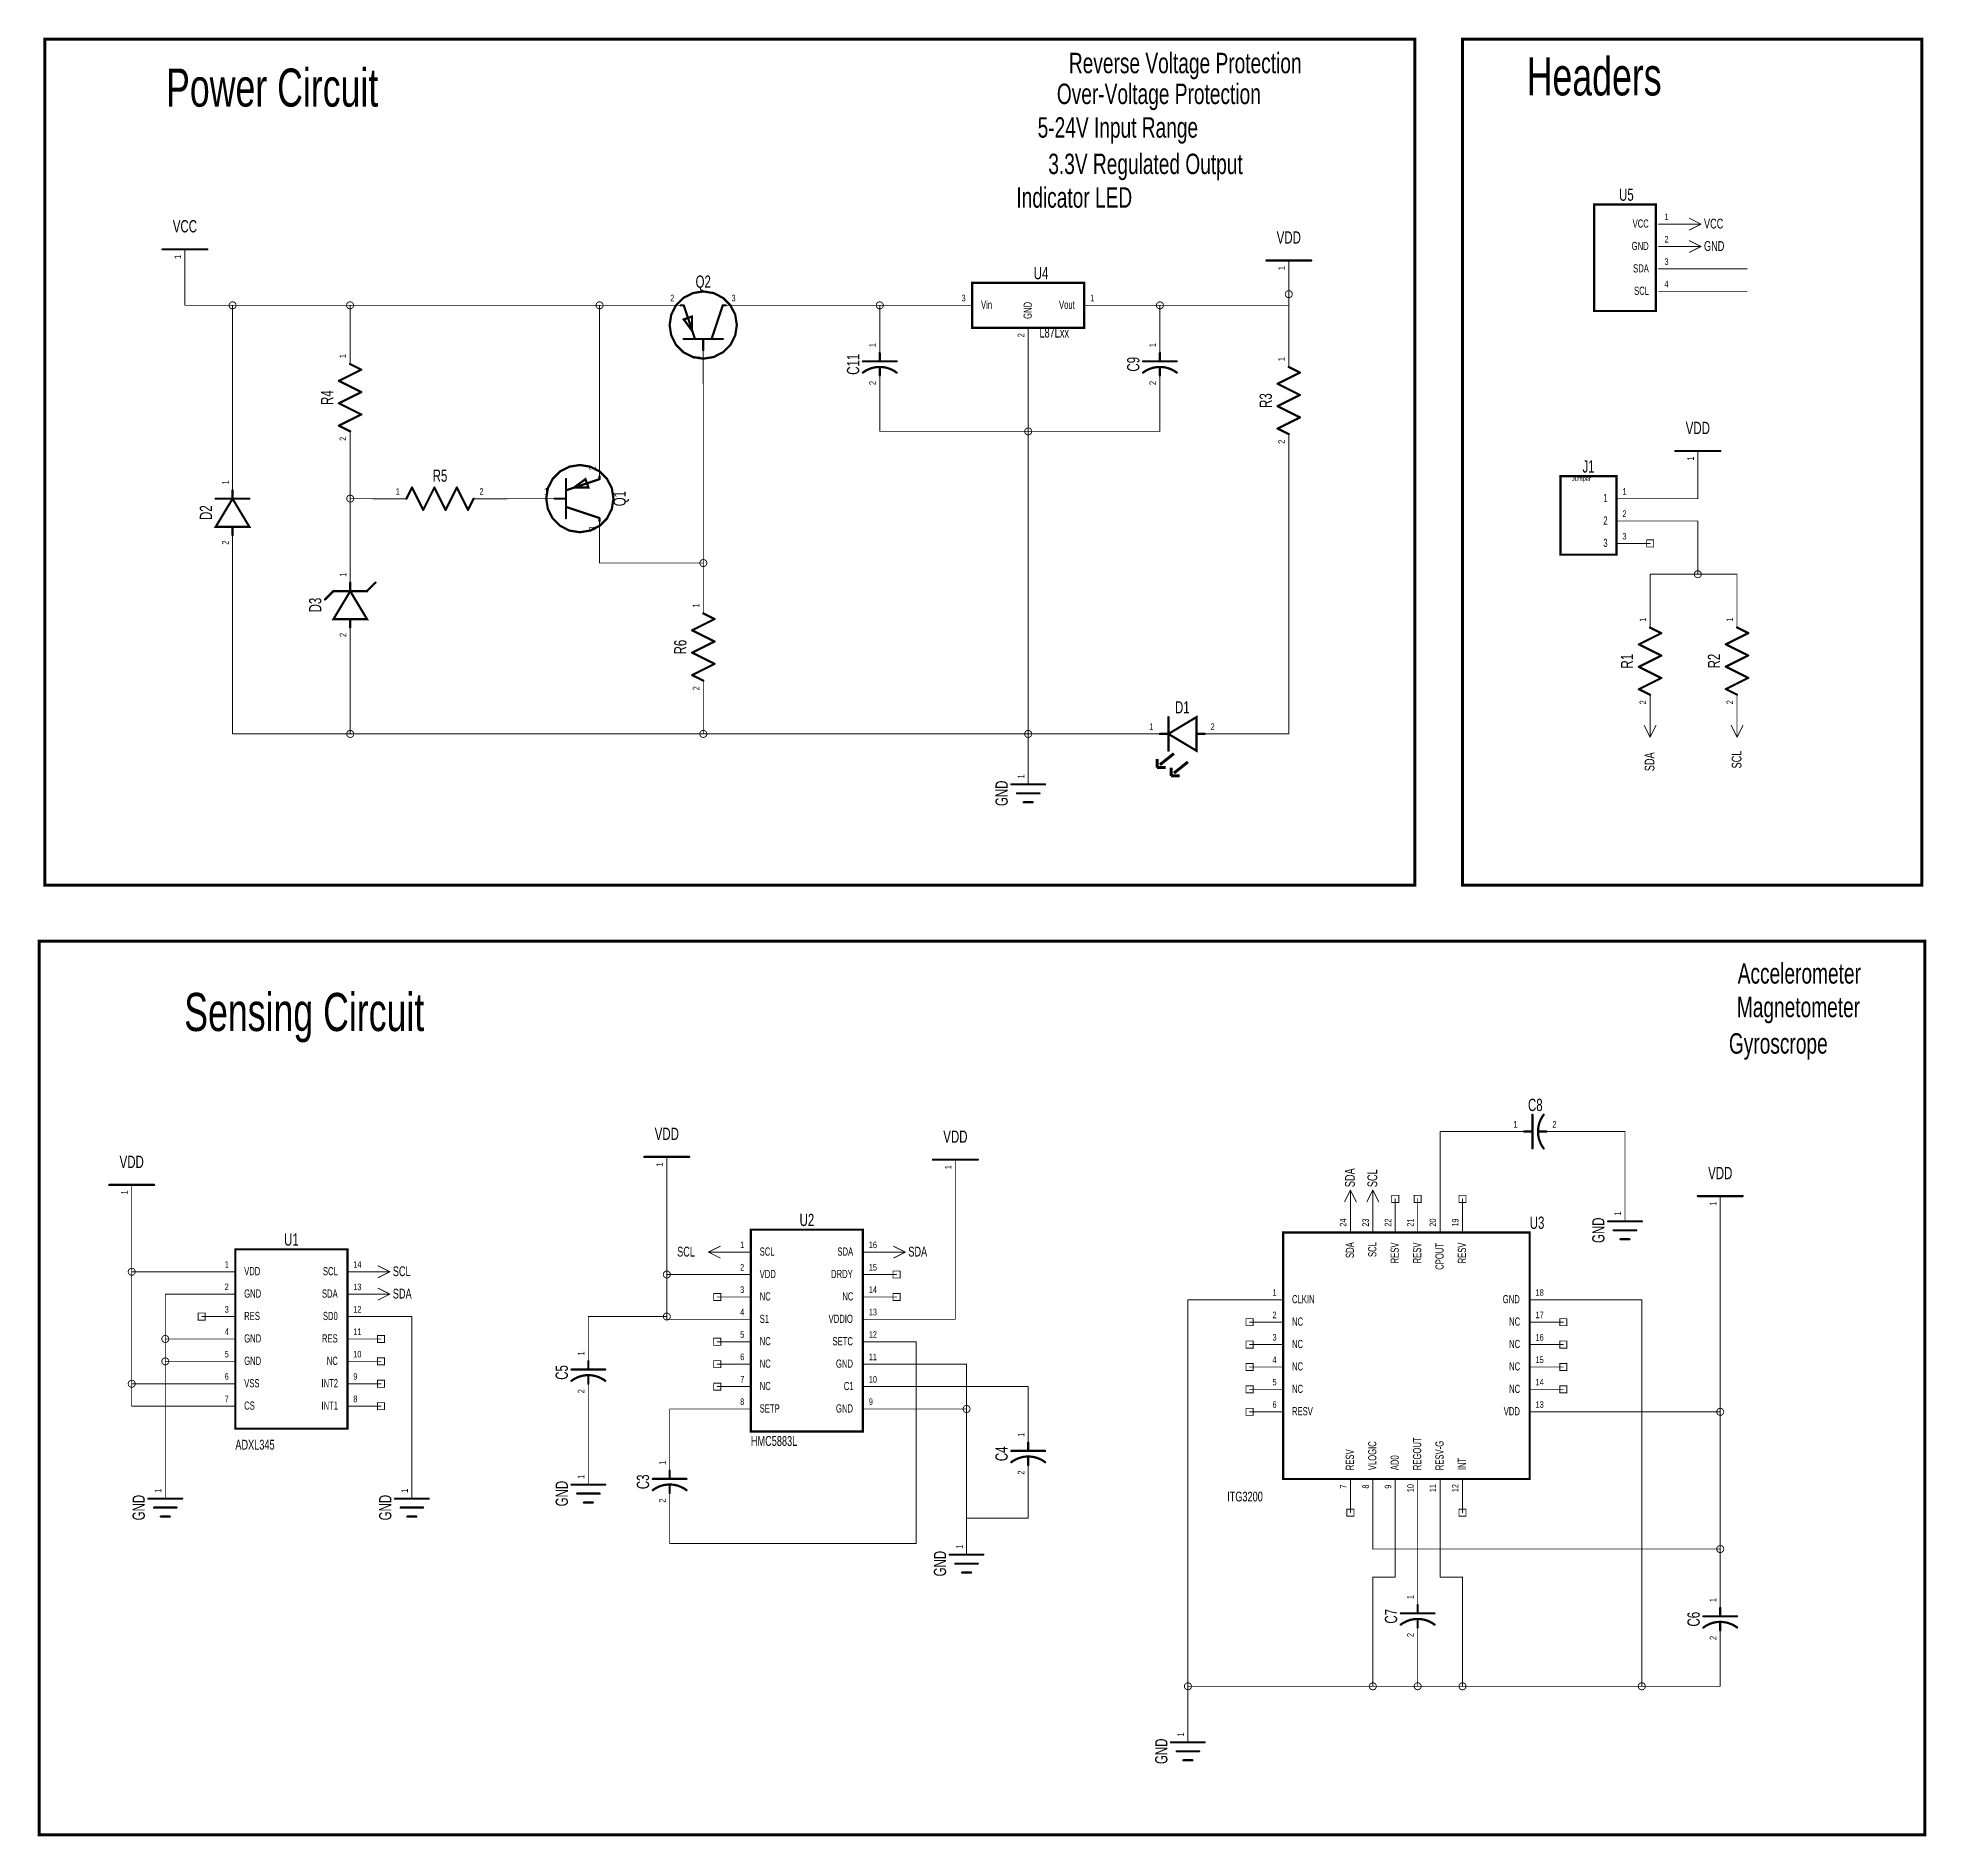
# Model space of a CAD drawing. Extents: x -0.01 to 8.42, y -0.01 to 8.02.
import ezdxf
from ezdxf.enums import TextEntityAlignment as Align

# ---------------------------------------------------------------- set-up
doc = ezdxf.new("R2010")
doc.units = 0
for name, color, linetype in [('Element', 253, 'CONTINUOUS'), ('Net', 50, 'CONTINUOUS'), ('Pin', 50, 'CONTINUOUS'), ('Shapes', 252, 'CONTINUOUS')]:
    doc.layers.add(name, color=color, linetype=linetype)

msp = doc.modelspace()

# ---------------------------------------------------------------- texts
at = {"layer": 'Element', "width": 0.7}
for s, p in [('U5', (7.0812, 7.275)), ('VCC', (0.65, 7.1341)), ('VDD', (5.575, 7.0841)), ('U4', (4.4696, 6.925)), ('Q2', (2.9625, 6.887)), ('VDD', (7.4, 6.2341)), ('R5', (1.788, 6.0211)), ('J1', (6.9125, 6.0625)), ('D1', (5.1, 4.9875)), ('C8', (6.675, 3.2132)), ('VDD', (2.8, 3.0841)), ('VDD', (4.0875, 3.0716)), ('VDD', (0.4125, 2.9591)), ('VDD', (7.5, 2.9091)), ('U2', (3.425, 2.7)), ('U1', (1.125, 2.6125))]:
    msp.add_text(s, height=0.0547, dxfattribs=at).set_placement(p, align=Align.BOTTOM_CENTER)
for s, height, p in [('L87Lxx', 0.0437, (4.4625, 6.725)), ('Jumper', 0.0219, (6.8375, 6.0625)), ('HMC5883L', 0.0437, (3.175, 1.7791)), ('ADXL345', 0.0437, (0.875, 1.7625)), ('ITG3200', 0.0437, (5.3, 1.5312))]:
    msp.add_text(s, height=height, dxfattribs=at).set_placement(p, align=Align.TOP_LEFT)
for s, p in [('C11', (3.6748, 6.562)), ('C9', (4.9248, 6.562)), ('R4', (1.3279, 6.413)), ('R3', (5.5159, 6.4)), ('D2', (0.7875, 5.9)), ('D3', (1.275, 5.4875)), ('R6', (2.9039, 5.3)), ('R1', (7.1279, 5.237)), ('R2', (7.5159, 5.2375)), ('GND', (4.3375, 4.6475)), ('GND', (7, 2.6975)), ('C5', (2.3748, 2.063)), ('C4', (4.3373, 1.7)), ('C3', (2.7373, 1.575)), ('GND', (2.375, 1.5225)), ('GND', (0.4875, 1.46)), ('GND', (1.5875, 1.46)), ('GND', (4.0625, 1.21)), ('C7', (6.0748, 0.975)), ('C6', (7.4248, 0.962)), ('GND', (5.05, 0.3725))]:
    msp.add_text(s, height=0.0547, rotation=90, dxfattribs=at).set_placement(p, align=Align.BOTTOM_CENTER)
msp.add_text('Q1', height=0.0547, rotation=90, dxfattribs=at).set_placement((2.562, 5.9625), align=Align.TOP_CENTER)
msp.add_text('U3', height=0.0547, dxfattribs=at).set_placement((6.65, 2.6875), align=Align.BOTTOM_LEFT)
at = {"layer": 'Pin', "width": 0.7}
for s, height, p in [('VCC', 0.0365, (7.1091, 7.2083)), ('1', 0.0292, (7.2512, 7.2345)), ('VCC', 0.0437, (7.4275, 7.2116)), ('GND', 0.0365, (7.1047, 7.1083)), ('2', 0.0292, (7.2512, 7.1345)), ('GND', 0.0437, (7.4275, 7.1116)), ('SDA', 0.0365, (7.1113, 7.0083)), ('3', 0.0292, (7.2512, 7.0345)), ('4', 0.0292, (7.2512, 6.9345)), ('2', 0.0292, (2.8149, 6.872)), ('3', 0.0292, (3.0887, 6.872)), ('3', 0.0292, (4.1149, 6.872)), ('Vin', 0.0365, (4.2019, 6.8458)), ('Vout', 0.0365, (4.5499, 6.8458)), ('1', 0.0292, (4.6887, 6.872)), ('SCL', 0.0365, (7.1156, 6.9083)), ('1', 0.0292, (1.5904, 6.009)), ('2', 0.0292, (1.9642, 6.009)), ('1', 0.0292, (2.2524, 6.0095)), ('1', 0.0365, (6.9784, 5.9833)), ('1', 0.0292, (7.0637, 6.0095)), ('2', 0.0292, (7.0637, 5.9095)), ('2', 0.0365, (6.9784, 5.8833)), ('3', 0.0365, (6.9784, 5.7833)), ('3', 0.0292, (7.0637, 5.8095)), ('1', 0.0292, (4.9524, 4.9595)), ('2', 0.0292, (5.2262, 4.9595)), ('1', 0.0292, (6.5774, 3.185)), ('2', 0.0292, (6.7512, 3.185)), ('SCL', 0.0437, (2.846, 2.6241)), ('1', 0.0292, (3.1274, 2.647)), ('SCL', 0.0365, (3.2144, 2.6208)), ('SDA', 0.0365, (3.5613, 2.6208)), ('16', 0.0292, (3.7012, 2.647)), ('SDA', 0.0437, (3.8775, 2.6241)), ('1', 0.0292, (0.8274, 2.5595)), ('VDD', 0.0365, (0.9144, 2.5333)), ('SCL', 0.0365, (1.2656, 2.5333)), ('14', 0.0292, (1.4012, 2.5595)), ('SCL', 0.0437, (1.5775, 2.5366)), ('2', 0.0292, (3.1274, 2.547)), ('15', 0.0292, (3.7012, 2.547)), ('2', 0.0292, (0.8274, 2.4595)), ('13', 0.0292, (1.4012, 2.4595)), ('3', 0.0292, (3.1274, 2.447)), ('VDD', 0.0365, (3.2144, 2.5208)), ('DRDY', 0.0365, (3.5328, 2.5208)), ('14', 0.0292, (3.7012, 2.447)), ('3', 0.0292, (0.8274, 2.3595)), ('GND', 0.0365, (0.9144, 2.4333)), ('SDA', 0.0365, (1.2613, 2.4333)), ('12', 0.0292, (1.4012, 2.3595)), ('SDA', 0.0437, (1.5775, 2.4366)), ('NC', 0.0365, (3.2144, 2.4208)), ('NC', 0.0365, (3.5831, 2.4208)), ('1', 0.0292, (5.5024, 2.4345)), ('CLKIN', 0.0365, (5.5894, 2.4083)), ('GND', 0.0365, (6.5297, 2.4083)), ('18', 0.0292, (6.6762, 2.4345)), ('RES', 0.0365, (0.9144, 2.3333)), ('SD0', 0.0365, (1.2656, 2.3333)), ('4', 0.0292, (3.1274, 2.347)), ('S1', 0.0365, (3.2144, 2.3208)), ('VDDIO', 0.0365, (3.5219, 2.3208)), ('13', 0.0292, (3.7012, 2.347)), ('2', 0.0292, (5.5024, 2.3345)), ('NC', 0.0365, (5.5894, 2.3083)), ('NC', 0.0365, (6.5581, 2.3083)), ('17', 0.0292, (6.6762, 2.3345)), ('4', 0.0292, (0.8274, 2.2595)), ('GND', 0.0365, (0.9144, 2.2333)), ('RES', 0.0365, (1.2613, 2.2333)), ('11', 0.0292, (1.4012, 2.2595)), ('5', 0.0292, (3.1274, 2.247)), ('NC', 0.0365, (3.2144, 2.2208)), ('SETC', 0.0365, (3.5394, 2.2208)), ('12', 0.0292, (3.7012, 2.247)), ('3', 0.0292, (5.5024, 2.2345)), ('NC', 0.0365, (5.5894, 2.2083)), ('NC', 0.0365, (6.5581, 2.2083)), ('16', 0.0292, (6.6762, 2.2345)), ('5', 0.0292, (0.8274, 2.1595)), ('GND', 0.0365, (0.9144, 2.1333)), ('NC', 0.0365, (1.2831, 2.1333)), ('10', 0.0292, (1.4012, 2.1595)), ('6', 0.0292, (3.1274, 2.147)), ('NC', 0.0365, (3.2144, 2.1208)), ('GND', 0.0365, (3.5547, 2.1208)), ('11', 0.0292, (3.7012, 2.147)), ('4', 0.0292, (5.5024, 2.1345)), ('NC', 0.0365, (5.5894, 2.1083)), ('NC', 0.0365, (6.5581, 2.1083)), ('15', 0.0292, (6.6762, 2.1345)), ('6', 0.0292, (0.8274, 2.0595)), ('VSS', 0.0365, (0.9144, 2.0333)), ('INT2', 0.0365, (1.2591, 2.0333)), ('9', 0.0292, (1.4012, 2.0595)), ('7', 0.0292, (3.1274, 2.047)), ('10', 0.0292, (3.7012, 2.047)), ('5', 0.0292, (5.5024, 2.0345)), ('14', 0.0292, (6.6762, 2.0345)), ('7', 0.0292, (0.8274, 1.9595)), ('8', 0.0292, (1.4012, 1.9595)), ('8', 0.0292, (3.1274, 1.947)), ('NC', 0.0365, (3.2144, 2.0208)), ('C1', 0.0365, (3.5897, 2.0208)), ('9', 0.0292, (3.7012, 1.947)), ('NC', 0.0365, (5.5894, 2.0083)), ('NC', 0.0365, (6.5581, 2.0083)), ('CS', 0.0365, (0.9144, 1.9333)), ('INT1', 0.0365, (1.2591, 1.9333)), ('SETP', 0.0365, (3.2144, 1.9208)), ('GND', 0.0365, (3.5547, 1.9208)), ('6', 0.0292, (5.5024, 1.9345)), ('RESV', 0.0365, (5.5894, 1.9083)), ('VDD', 0.0365, (6.5341, 1.9083)), ('13', 0.0292, (6.6762, 1.9345))]:
    msp.add_text(s, height=height, dxfattribs=at).set_placement(p, align=Align.TOP_LEFT)
for s, height, p in [('1', 0.0292, (0.603, 7.0323)), ('1', 0.0292, (5.528, 6.9823)), ('GND', 0.0365, (4.3917, 6.7644)), ('2', 0.0292, (4.3655, 6.6823)), ('1', 0.0292, (1.34, 6.5892)), ('1', 0.0292, (2.9155, 6.5823)), ('1', 0.0292, (3.703, 6.6382)), ('1', 0.0292, (4.953, 6.6382)), ('1', 0.0292, (5.528, 6.5762)), ('2', 0.0292, (3.703, 6.4693)), ('2', 0.0292, (4.953, 6.4693)), ('2', 0.0292, (1.34, 6.2203)), ('2', 0.0292, (5.528, 6.2073)), ('2', 0.0292, (2.453, 6.0887)), ('1', 0.0292, (7.353, 6.1323)), ('1', 0.0292, (0.8155, 6.0262)), ('3', 0.0292, (2.453, 5.8198)), ('2', 0.0292, (0.8155, 5.7573)), ('1', 0.0292, (1.3405, 5.6137)), ('1', 0.0292, (2.916, 5.4762)), ('1', 0.0292, (7.14, 5.4132)), ('1', 0.0292, (7.528, 5.4137)), ('2', 0.0292, (1.3405, 5.3448)), ('2', 0.0292, (2.916, 5.1073)), ('2', 0.0292, (7.14, 5.0443)), ('2', 0.0292, (7.528, 5.0448)), ('SDA', 0.0437, (7.1629, 4.7461)), ('SCL', 0.0437, (7.5509, 4.7585)), ('1', 0.0292, (4.3655, 4.7137)), ('1', 0.0292, (2.753, 2.9823)), ('1', 0.0292, (4.0405, 2.9698)), ('SDA', 0.0437, (5.8259, 2.89)), ('SCL', 0.0437, (5.9259, 2.89)), ('1', 0.0292, (0.3655, 2.8573)), ('1', 0.0292, (7.453, 2.8073)), ('24', 0.0292, (5.803, 2.7137)), ('23', 0.0292, (5.903, 2.7137)), ('22', 0.0292, (6.003, 2.7137)), ('21', 0.0292, (6.103, 2.7137)), ('20', 0.0292, (6.203, 2.7137)), ('19', 0.0292, (6.303, 2.7137)), ('1', 0.0292, (7.028, 2.7637)), ('SDA', 0.0365, (5.8292, 2.5738)), ('SCL', 0.0365, (5.9292, 2.5781)), ('RESV', 0.0365, (6.0292, 2.5497)), ('RESV', 0.0365, (6.1292, 2.5497)), ('CPOUT', 0.0365, (6.2292, 2.5213)), ('RESV', 0.0365, (6.3292, 2.5497)), ('1', 0.0292, (2.403, 2.1392)), ('2', 0.0292, (2.403, 1.9703)), ('1', 0.0292, (4.3655, 1.7762)), ('REGOUT', 0.0365, (6.1292, 1.6269)), ('RESV', 0.0365, (5.8292, 1.6269)), ('VLOGIC', 0.0365, (5.9292, 1.6269)), ('AD0', 0.0365, (6.0292, 1.6269)), ('RESV-G', 0.0365, (6.2292, 1.6269)), ('1', 0.0292, (2.403, 1.5887)), ('1', 0.0292, (2.7655, 1.6512)), ('2', 0.0292, (4.3655, 1.6073)), ('INT', 0.0365, (6.3292, 1.6269)), ('1', 0.0292, (0.5155, 1.5262)), ('1', 0.0292, (1.6155, 1.5262)), ('7', 0.0292, (5.803, 1.5448)), ('8', 0.0292, (5.903, 1.5448)), ('9', 0.0292, (6.003, 1.5448)), ('10', 0.0292, (6.103, 1.5284)), ('11', 0.0292, (6.203, 1.5284)), ('12', 0.0292, (6.303, 1.5284)), ('2', 0.0292, (2.7655, 1.4823)), ('1', 0.0292, (4.0905, 1.2762)), ('1', 0.0292, (6.103, 1.0512)), ('1', 0.0292, (7.453, 1.0382)), ('2', 0.0292, (6.103, 0.8823)), ('2', 0.0292, (7.453, 0.8693)), ('1', 0.0292, (5.078, 0.4387))]:
    msp.add_text(s, height=height, rotation=90, dxfattribs=at).set_placement(p, align=Align.TOP_LEFT)
at = {"layer": 'Shapes', "width": 0.7}
for s, height, p in [('Reverse Voltage Protection', 0.0911, (5.113, 7.9063)), ('Headers', 0.1701, (6.9374, 7.8467)), ('Power Circuit', 0.1701, (1.0392, 7.7967)), ('Over-Voltage Protection', 0.0911, (4.9953, 7.7688)), ('5-24V Input Range', 0.0911, (4.8125, 7.6188)), ('3.3V Regulated Output', 0.0911, (4.9358, 7.4563)), ('Indicator LED', 0.0911, (4.6179, 7.3063)), ('Accelerometer', 0.0911, (7.8528, 3.8438)), ('Sensing Circuit', 0.1701, (1.1823, 3.6717)), ('Magnetometer', 0.0911, (7.8491, 3.6938)), ('Gyroscrope', 0.0911, (7.7591, 3.5313))]:
    msp.add_text(s, height=height, dxfattribs=at).set_placement(p, align=Align.MIDDLE_CENTER)

# ---------------------------------------------------------------- linework, layer by layer
at = {"layer": 'Element', "linetype": 'CONTINUOUS'}
for points, const_width in [([(7.2125, 7.275), (6.9375, 7.275), (6.9375, 6.8), (7.2125, 6.8), (7.2125, 7.275)], 0.0098), ([(0.55, 7.075), (0.75, 7.075)], 0.0098), ([(5.475, 7.025), (5.675, 7.025)], 0.0098), ([(4.1625, 6.925), (4.6625, 6.925), (4.6625, 6.725), (4.1625, 6.725), (4.1625, 6.925)], 0.0098), ([(2.8125, 6.737), (2.8198, 6.6906), (2.8411, 6.6488), (2.8743, 6.6156), (2.9161, 6.5943), (2.9625, 6.587), (3.0089, 6.5943), (3.0507, 6.6156), (3.0839, 6.6488), (3.1052, 6.6906), (3.1125, 6.737), (3.1052, 6.7833), (3.0839, 6.8252), (3.0507, 6.8583), (3.0089, 6.8797), (2.9625, 6.887), (2.9161, 6.8797), (2.8743, 6.8583), (2.8411, 6.8252), (2.8198, 6.7833), (2.8125, 6.737)], 0.01), ([(2.8625, 6.825), (2.8755, 6.825)], 0.0098), ([(2.9255, 6.675), (2.8755, 6.825)], 0.0098), ([(2.9995, 6.675), (3.0495, 6.825)], 0.0098), ([(3.0495, 6.825), (3.0625, 6.825)], 0.0098), ([(2.9125, 6.712), (2.9125, 6.775), (2.8755, 6.762), (2.9125, 6.712)], 0.0098), ([(2.8755, 6.675), (3.0495, 6.675)], 0.0098), ([(2.9625, 6.625), (2.9625, 6.675)], 0.0098), ([(3.675, 6.575), (3.825, 6.575)], 0.0098), ([(3.75, 6.612), (3.75, 6.575)], 0.0098), ([(4.925, 6.575), (5.075, 6.575)], 0.0098), ([(5, 6.612), (5, 6.575)], 0.0098), ([(1.437, 6.538), (1.337, 6.488)], 0.0098), ([(1.337, 6.488), (1.437, 6.438)], 0.0098), ([(1.387, 6.563), (1.437, 6.538)], 0.0098), ([(3.8252, 6.5248), (3.8186, 6.5295), (3.8117, 6.5337), (3.8046, 6.5375), (3.7972, 6.5407), (3.7897, 6.5435), (3.7819, 6.5459), (3.7741, 6.5477), (3.7661, 6.549), (3.7581, 6.5497), (3.75, 6.55), (3.7419, 6.5497), (3.7339, 6.549), (3.7259, 6.5477), (3.7181, 6.5459), (3.7103, 6.5435), (3.7028, 6.5407), (3.6954, 6.5374), (3.6883, 6.5337), (3.6814, 6.5295), (3.6748, 6.5248)], 0.01), ([(3.75, 6.55), (3.75, 6.512)], 0.0098), ([(5.0752, 6.5248), (5.0686, 6.5295), (5.0617, 6.5337), (5.0546, 6.5375), (5.0472, 6.5407), (5.0397, 6.5435), (5.0319, 6.5459), (5.0241, 6.5477), (5.0161, 6.549), (5.0081, 6.5497), (5, 6.55), (4.9919, 6.5497), (4.9839, 6.549), (4.9759, 6.5477), (4.9681, 6.5459), (4.9603, 6.5435), (4.9528, 6.5407), (4.9454, 6.5374), (4.9383, 6.5337), (4.9314, 6.5295), (4.9248, 6.5248)], 0.01), ([(5, 6.55), (5, 6.512)], 0.0098), ([(5.625, 6.525), (5.525, 6.475)], 0.0098), ([(5.575, 6.55), (5.625, 6.525)], 0.0098), ([(1.437, 6.438), (1.337, 6.388)], 0.0098), ([(5.525, 6.475), (5.625, 6.425)], 0.0098), ([(5.625, 6.425), (5.525, 6.375)], 0.0098), ([(1.337, 6.388), (1.437, 6.338)], 0.0098), ([(1.437, 6.338), (1.337, 6.288)], 0.0098), ([(5.525, 6.375), (5.625, 6.325)], 0.0098), ([(5.625, 6.325), (5.525, 6.275)], 0.0098), ([(1.337, 6.288), (1.387, 6.263)], 0.0098), ([(5.525, 6.275), (5.575, 6.25)], 0.0098), ([(7.3, 6.175), (7.5, 6.175)], 0.0098), ([(2.262, 5.9625), (2.2693, 5.9161), (2.2906, 5.8743), (2.3238, 5.8411), (2.3656, 5.8198), (2.412, 5.8125), (2.4583, 5.8198), (2.5002, 5.8411), (2.5333, 5.8743), (2.5547, 5.9161), (2.562, 5.9625), (2.5547, 6.0089), (2.5333, 6.0507), (2.5002, 6.0839), (2.4583, 6.1052), (2.412, 6.1125), (2.3656, 6.1052), (2.3238, 6.0839), (2.2906, 6.0507), (2.2693, 6.0089), (2.262, 5.9625)], 0.01), ([(2.5, 6.0625), (2.5, 6.0495)], 0.0098), ([(7.0375, 6.0625), (6.7875, 6.0625), (6.7875, 5.7125), (7.0375, 5.7125), (7.0375, 6.0625)], 0.0098), ([(0.8625, 5.962), (0.8625, 6)], 0.0098), ([(1.638, 5.962), (1.663, 6.012)], 0.0098), ([(1.663, 6.012), (1.713, 5.912)], 0.0098), ([(1.713, 5.912), (1.763, 6.012)], 0.0098), ([(1.763, 6.012), (1.813, 5.912)], 0.0098), ([(1.813, 5.912), (1.863, 6.012)], 0.0098), ([(1.863, 6.012), (1.913, 5.912)], 0.0098), ([(2.35, 6.0495), (2.35, 5.8755)], 0.0098), ([(2.35, 5.9995), (2.5, 6.0495)], 0.0098), ([(2.387, 6.0125), (2.45, 6.0125), (2.437, 6.0495), (2.387, 6.0125)], 0.0098), ([(0.8625, 5.962), (0.7875, 5.837), (0.9375, 5.837), (0.8625, 5.962)], 0.0098), ([(0.9375, 5.962), (0.7875, 5.962)], 0.0098), ([(1.913, 5.912), (1.938, 5.962)], 0.0098), ([(2.3, 5.9625), (2.35, 5.9625)], 0.0098), ([(2.35, 5.9255), (2.5, 5.8755)], 0.0098), ([(0.8625, 5.8), (0.8625, 5.837)], 0.0098), ([(2.5, 5.8755), (2.5, 5.8625)], 0.0098), ([(1.3875, 5.5495), (1.3875, 5.5875)], 0.0098), ([(1.4625, 5.55), (1.5, 5.5875)], 0.0098), ([(1.3125, 5.55), (1.275, 5.5125)], 0.0098), ([(1.3875, 5.5495), (1.3125, 5.4245), (1.4625, 5.4245), (1.3875, 5.5495)], 0.0098), ([(1.4625, 5.5495), (1.3125, 5.5495)], 0.0098), ([(1.3875, 5.3875), (1.3875, 5.4245)], 0.0098), ([(3.013, 5.425), (2.913, 5.375)], 0.0098), ([(2.963, 5.45), (3.013, 5.425)], 0.0098), ([(7.575, 5.3875), (7.625, 5.3625)], 0.0098), ([(2.913, 5.375), (3.013, 5.325)], 0.0098), ([(3.013, 5.325), (2.913, 5.275)], 0.0098), ([(7.237, 5.362), (7.137, 5.312)], 0.0098), ([(7.137, 5.312), (7.237, 5.262)], 0.0098), ([(7.187, 5.387), (7.237, 5.362)], 0.0098), ([(7.625, 5.3625), (7.525, 5.3125)], 0.0098), ([(7.525, 5.3125), (7.625, 5.2625)], 0.0098), ([(2.913, 5.275), (3.013, 5.225)], 0.0098), ([(3.013, 5.225), (2.913, 5.175)], 0.0098), ([(7.237, 5.262), (7.137, 5.212)], 0.0098), ([(7.625, 5.2625), (7.525, 5.2125)], 0.0098), ([(2.913, 5.175), (2.963, 5.15)], 0.0098), ([(7.137, 5.212), (7.237, 5.162)], 0.0098), ([(7.237, 5.162), (7.137, 5.112)], 0.0098), ([(7.525, 5.2125), (7.625, 5.1625)], 0.0098), ([(7.625, 5.1625), (7.525, 5.1125)], 0.0098), ([(7.137, 5.112), (7.187, 5.087)], 0.0098), ([(7.525, 5.1125), (7.575, 5.0875)], 0.0098), ([(5.038, 4.9125), (5.163, 4.8375), (5.163, 4.9875), (5.038, 4.9125)], 0.0098), ([(5.038, 4.9875), (5.038, 4.8375)], 0.0098), ([(5.038, 4.9125), (5, 4.9125)], 0.0098), ([(5.2, 4.9125), (5.163, 4.9125)], 0.0098), ([(4.3375, 4.6875), (4.4875, 4.6875)], 0.0098), ([(4.3625, 4.6475), (4.4625, 4.6475)], 0.0098), ([(4.3925, 4.6075), (4.4325, 4.6075)], 0.0098), ([(6.662, 3.063), (6.662, 3.213)], 0.0098), ([(6.7122, 3.2132), (6.7075, 3.2066), (6.7033, 3.1997), (6.6995, 3.1926), (6.6963, 3.1852), (6.6935, 3.1777), (6.6911, 3.1699), (6.6893, 3.1621), (6.688, 3.1541), (6.6873, 3.1461), (6.687, 3.138), (6.6873, 3.1299), (6.688, 3.1219), (6.6893, 3.1139), (6.6911, 3.1061), (6.6935, 3.0983), (6.6963, 3.0908), (6.6996, 3.0834), (6.7033, 3.0763), (6.7075, 3.0694), (6.7122, 3.0628)], 0.01), ([(6.625, 3.138), (6.662, 3.138)], 0.0098), ([(6.687, 3.138), (6.725, 3.138)], 0.0098), ([(2.7, 3.025), (2.9, 3.025)], 0.0098), ([(3.9875, 3.0125), (4.1875, 3.0125)], 0.0098), ([(0.3125, 2.9), (0.5125, 2.9)], 0.0098), ([(7.4, 2.85), (7.6, 2.85)], 0.0098), ([(3.175, 2.7), (3.675, 2.7), (3.675, 1.8), (3.175, 1.8), (3.175, 2.7)], 0.0098), ([(7, 2.7375), (7.15, 2.7375)], 0.0098), ([(7.025, 2.6975), (7.125, 2.6975)], 0.0098), ([(0.875, 2.6125), (1.375, 2.6125), (1.375, 1.8125), (0.875, 1.8125), (0.875, 2.6125)], 0.0098), ([(5.55, 2.6875), (6.65, 2.6875), (6.65, 1.5875), (5.55, 1.5875), (5.55, 2.6875)], 0.0098), ([(7.055, 2.6575), (7.095, 2.6575)], 0.0098), ([(2.45, 2.113), (2.45, 2.076)], 0.0098), ([(2.5252, 2.0258), (2.5186, 2.0305), (2.5117, 2.0347), (2.5046, 2.0385), (2.4972, 2.0417), (2.4897, 2.0445), (2.4819, 2.0469), (2.4741, 2.0487), (2.4661, 2.05), (2.4581, 2.0507), (2.45, 2.051), (2.4419, 2.0507), (2.4339, 2.05), (2.4259, 2.0487), (2.4181, 2.0469), (2.4103, 2.0445), (2.4028, 2.0417), (2.3954, 2.0384), (2.3883, 2.0347), (2.3814, 2.0305), (2.3748, 2.0258)], 0.01), ([(2.375, 2.076), (2.525, 2.076)], 0.0098), ([(2.45, 2.051), (2.45, 2.013)], 0.0098), ([(4.4877, 1.6628), (4.4811, 1.6675), (4.4742, 1.6717), (4.4671, 1.6755), (4.4597, 1.6787), (4.4522, 1.6815), (4.4444, 1.6839), (4.4366, 1.6857), (4.4286, 1.687), (4.4206, 1.6877), (4.4125, 1.688), (4.4044, 1.6877), (4.3964, 1.687), (4.3884, 1.6857), (4.3806, 1.6839), (4.3728, 1.6815), (4.3653, 1.6787), (4.3579, 1.6754), (4.3508, 1.6717), (4.3439, 1.6675), (4.3373, 1.6628)], 0.01), ([(4.3375, 1.713), (4.4875, 1.713)], 0.0098), ([(4.4125, 1.75), (4.4125, 1.713)], 0.0098), ([(4.4125, 1.688), (4.4125, 1.65)], 0.0098), ([(2.8125, 1.625), (2.8125, 1.588)], 0.0098), ([(2.375, 1.5625), (2.525, 1.5625)], 0.0098), ([(2.4, 1.5225), (2.5, 1.5225)], 0.0098), ([(2.8877, 1.5378), (2.8811, 1.5425), (2.8742, 1.5467), (2.8671, 1.5505), (2.8597, 1.5537), (2.8522, 1.5565), (2.8444, 1.5589), (2.8366, 1.5607), (2.8286, 1.562), (2.8206, 1.5627), (2.8125, 1.563), (2.8044, 1.5627), (2.7964, 1.562), (2.7884, 1.5607), (2.7806, 1.5589), (2.7728, 1.5565), (2.7653, 1.5537), (2.7579, 1.5504), (2.7508, 1.5467), (2.7439, 1.5425), (2.7373, 1.5378)], 0.01), ([(2.7375, 1.588), (2.8875, 1.588)], 0.0098), ([(2.8125, 1.563), (2.8125, 1.525)], 0.0098), ([(0.4875, 1.5), (0.6375, 1.5)], 0.0098), ([(0.5125, 1.46), (0.6125, 1.46)], 0.0098), ([(1.5875, 1.5), (1.7375, 1.5)], 0.0098), ([(1.6125, 1.46), (1.7125, 1.46)], 0.0098), ([(2.43, 1.4825), (2.47, 1.4825)], 0.0098), ([(0.5425, 1.42), (0.5825, 1.42)], 0.0098), ([(1.6425, 1.42), (1.6825, 1.42)], 0.0098), ([(4.0625, 1.25), (4.2125, 1.25)], 0.0098), ([(4.0875, 1.21), (4.1875, 1.21)], 0.0098), ([(4.1175, 1.17), (4.1575, 1.17)], 0.0098), ([(6.15, 1.025), (6.15, 0.988)], 0.0098), ([(7.5, 1.012), (7.5, 0.975)], 0.0098), ([(6.2252, 0.9378), (6.2186, 0.9425), (6.2117, 0.9467), (6.2046, 0.9505), (6.1972, 0.9537), (6.1897, 0.9565), (6.1819, 0.9589), (6.1741, 0.9607), (6.1661, 0.962), (6.1581, 0.9627), (6.15, 0.963), (6.1419, 0.9627), (6.1339, 0.962), (6.1259, 0.9607), (6.1181, 0.9589), (6.1103, 0.9565), (6.1028, 0.9537), (6.0954, 0.9504), (6.0883, 0.9467), (6.0814, 0.9425), (6.0748, 0.9378)], 0.01), ([(6.075, 0.988), (6.225, 0.988)], 0.0098), ([(6.15, 0.963), (6.15, 0.925)], 0.0098), ([(7.5752, 0.9248), (7.5686, 0.9295), (7.5617, 0.9337), (7.5546, 0.9375), (7.5472, 0.9407), (7.5397, 0.9435), (7.5319, 0.9459), (7.5241, 0.9477), (7.5161, 0.949), (7.5081, 0.9497), (7.5, 0.95), (7.4919, 0.9497), (7.4839, 0.949), (7.4759, 0.9477), (7.4681, 0.9459), (7.4603, 0.9435), (7.4528, 0.9407), (7.4454, 0.9374), (7.4383, 0.9337), (7.4314, 0.9295), (7.4248, 0.9248)], 0.01), ([(7.425, 0.975), (7.575, 0.975)], 0.0098), ([(7.5, 0.95), (7.5, 0.912)], 0.0098), ([(5.05, 0.4125), (5.2, 0.4125)], 0.0098), ([(5.075, 0.3725), (5.175, 0.3725)], 0.0098), ([(5.105, 0.3325), (5.145, 0.3325)], 0.0098)]:
    msp.add_lwpolyline(points, dxfattribs=dict(at, const_width=const_width))
for points, const_width in [([(0.5475, 7.075, 1), (0.5525, 7.075, 1), (0.5475, 7.075, 1)], 0.0049), ([(0.7475, 7.075, 1), (0.7525, 7.075, 1), (0.7475, 7.075, 1)], 0.0049), ([(5.4725, 7.025, 1), (5.4775, 7.025, 1), (5.4725, 7.025, 1)], 0.0049), ([(5.6725, 7.025, 1), (5.6775, 7.025, 1), (5.6725, 7.025, 1)], 0.0049), ([(2.86, 6.825, 1), (2.865, 6.825, 1), (2.86, 6.825, 1)], 0.0049), ([(2.873, 6.825, 1), (2.878, 6.825, 1), (2.873, 6.825, 1)], 0.0049), ([(2.873, 6.825, 1), (2.878, 6.825, 1), (2.873, 6.825, 1)], 0.0049), ([(3.047, 6.825, 1), (3.052, 6.825, 1), (3.047, 6.825, 1)], 0.0049), ([(3.047, 6.825, 1), (3.052, 6.825, 1), (3.047, 6.825, 1)], 0.0049), ([(3.06, 6.825, 1), (3.065, 6.825, 1), (3.06, 6.825, 1)], 0.0049), ([(2.81, 6.737, 1), (2.815, 6.737, 1), (2.81, 6.737, 1)], 0.005), ([(2.873, 6.675, 1), (2.878, 6.675, 1), (2.873, 6.675, 1)], 0.0049), ([(2.91, 6.712, 1), (2.915, 6.712, 1), (2.91, 6.712, 1)], 0.0049), ([(2.923, 6.675, 1), (2.928, 6.675, 1), (2.923, 6.675, 1)], 0.0049), ([(2.96, 6.675, 1), (2.965, 6.675, 1), (2.96, 6.675, 1)], 0.0049), ([(2.997, 6.675, 1), (3.002, 6.675, 1), (2.997, 6.675, 1)], 0.0049), ([(3.047, 6.675, 1), (3.052, 6.675, 1), (3.047, 6.675, 1)], 0.0049), ([(2.96, 6.625, 1), (2.965, 6.625, 1), (2.96, 6.625, 1)], 0.0049), ([(3.6725, 6.575, 1), (3.6775, 6.575, 1), (3.6725, 6.575, 1)], 0.0049), ([(3.7475, 6.612, 1), (3.7525, 6.612, 1), (3.7475, 6.612, 1)], 0.0049), ([(3.7475, 6.575, 1), (3.7525, 6.575, 1), (3.7475, 6.575, 1)], 0.0049), ([(3.8225, 6.575, 1), (3.8275, 6.575, 1), (3.8225, 6.575, 1)], 0.0049), ([(4.9225, 6.575, 1), (4.9275, 6.575, 1), (4.9225, 6.575, 1)], 0.0049), ([(4.9975, 6.612, 1), (5.0025, 6.612, 1), (4.9975, 6.612, 1)], 0.0049), ([(4.9975, 6.575, 1), (5.0025, 6.575, 1), (4.9975, 6.575, 1)], 0.0049), ([(5.0725, 6.575, 1), (5.0775, 6.575, 1), (5.0725, 6.575, 1)], 0.0049), ([(1.3345, 6.488, 1), (1.3395, 6.488, 1), (1.3345, 6.488, 1)], 0.0049), ([(1.3345, 6.488, 1), (1.3395, 6.488, 1), (1.3345, 6.488, 1)], 0.0049), ([(1.3845, 6.563, 1), (1.3895, 6.563, 1), (1.3845, 6.563, 1)], 0.0049), ([(1.4345, 6.538, 1), (1.4395, 6.538, 1), (1.4345, 6.538, 1)], 0.0049), ([(1.4345, 6.538, 1), (1.4395, 6.538, 1), (1.4345, 6.538, 1)], 0.0049), ([(3.6723, 6.5248, 1), (3.6773, 6.5248, 1), (3.6723, 6.5248, 1)], 0.005), ([(3.7475, 6.55, 1), (3.7525, 6.55, 1), (3.7475, 6.55, 1)], 0.0049), ([(3.7475, 6.512, 1), (3.7525, 6.512, 1), (3.7475, 6.512, 1)], 0.0049), ([(3.8227, 6.5248, 1), (3.8277, 6.5248, 1), (3.8227, 6.5248, 1)], 0.005), ([(4.9223, 6.5248, 1), (4.9273, 6.5248, 1), (4.9223, 6.5248, 1)], 0.005), ([(4.9975, 6.55, 1), (5.0025, 6.55, 1), (4.9975, 6.55, 1)], 0.0049), ([(4.9975, 6.512, 1), (5.0025, 6.512, 1), (4.9975, 6.512, 1)], 0.0049), ([(5.0727, 6.5248, 1), (5.0777, 6.5248, 1), (5.0727, 6.5248, 1)], 0.005), ([(5.5725, 6.55, 1), (5.5775, 6.55, 1), (5.5725, 6.55, 1)], 0.0049), ([(5.6225, 6.525, 1), (5.6275, 6.525, 1), (5.6225, 6.525, 1)], 0.0049), ([(5.6225, 6.525, 1), (5.6275, 6.525, 1), (5.6225, 6.525, 1)], 0.0049), ([(1.4345, 6.438, 1), (1.4395, 6.438, 1), (1.4345, 6.438, 1)], 0.0049), ([(1.4345, 6.438, 1), (1.4395, 6.438, 1), (1.4345, 6.438, 1)], 0.0049), ([(5.5225, 6.475, 1), (5.5275, 6.475, 1), (5.5225, 6.475, 1)], 0.0049), ([(5.5225, 6.475, 1), (5.5275, 6.475, 1), (5.5225, 6.475, 1)], 0.0049), ([(5.6225, 6.425, 1), (5.6275, 6.425, 1), (5.6225, 6.425, 1)], 0.0049), ([(5.6225, 6.425, 1), (5.6275, 6.425, 1), (5.6225, 6.425, 1)], 0.0049), ([(1.3345, 6.388, 1), (1.3395, 6.388, 1), (1.3345, 6.388, 1)], 0.0049), ([(1.3345, 6.388, 1), (1.3395, 6.388, 1), (1.3345, 6.388, 1)], 0.0049), ([(1.4345, 6.338, 1), (1.4395, 6.338, 1), (1.4345, 6.338, 1)], 0.0049), ([(1.4345, 6.338, 1), (1.4395, 6.338, 1), (1.4345, 6.338, 1)], 0.0049), ([(5.5225, 6.375, 1), (5.5275, 6.375, 1), (5.5225, 6.375, 1)], 0.0049), ([(5.5225, 6.375, 1), (5.5275, 6.375, 1), (5.5225, 6.375, 1)], 0.0049), ([(5.6225, 6.325, 1), (5.6275, 6.325, 1), (5.6225, 6.325, 1)], 0.0049), ([(5.6225, 6.325, 1), (5.6275, 6.325, 1), (5.6225, 6.325, 1)], 0.0049), ([(1.3345, 6.288, 1), (1.3395, 6.288, 1), (1.3345, 6.288, 1)], 0.0049), ([(1.3345, 6.288, 1), (1.3395, 6.288, 1), (1.3345, 6.288, 1)], 0.0049), ([(1.3845, 6.263, 1), (1.3895, 6.263, 1), (1.3845, 6.263, 1)], 0.0049), ([(5.5225, 6.275, 1), (5.5275, 6.275, 1), (5.5225, 6.275, 1)], 0.0049), ([(5.5225, 6.275, 1), (5.5275, 6.275, 1), (5.5225, 6.275, 1)], 0.0049), ([(5.5725, 6.25, 1), (5.5775, 6.25, 1), (5.5725, 6.25, 1)], 0.0049), ([(7.2975, 6.175, 1), (7.3025, 6.175, 1), (7.2975, 6.175, 1)], 0.0049), ([(7.4975, 6.175, 1), (7.5025, 6.175, 1), (7.4975, 6.175, 1)], 0.0049), ([(2.4975, 6.0625, 1), (2.5025, 6.0625, 1), (2.4975, 6.0625, 1)], 0.0049), ([(0.86, 6, 1), (0.865, 6, 1), (0.86, 6, 1)], 0.0049), ([(1.6605, 6.012, 1), (1.6655, 6.012, 1), (1.6605, 6.012, 1)], 0.0049), ([(1.6605, 6.012, 1), (1.6655, 6.012, 1), (1.6605, 6.012, 1)], 0.0049), ([(1.7605, 6.012, 1), (1.7655, 6.012, 1), (1.7605, 6.012, 1)], 0.0049), ([(1.7605, 6.012, 1), (1.7655, 6.012, 1), (1.7605, 6.012, 1)], 0.0049), ([(1.8605, 6.012, 1), (1.8655, 6.012, 1), (1.8605, 6.012, 1)], 0.0049), ([(1.8605, 6.012, 1), (1.8655, 6.012, 1), (1.8605, 6.012, 1)], 0.0049), ([(2.3475, 6.0495, 1), (2.3525, 6.0495, 1), (2.3475, 6.0495, 1)], 0.0049), ([(2.3475, 5.9995, 1), (2.3525, 5.9995, 1), (2.3475, 5.9995, 1)], 0.0049), ([(2.3845, 6.0125, 1), (2.3895, 6.0125, 1), (2.3845, 6.0125, 1)], 0.0049), ([(2.4975, 6.0495, 1), (2.5025, 6.0495, 1), (2.4975, 6.0495, 1)], 0.0049), ([(2.4975, 6.0495, 1), (2.5025, 6.0495, 1), (2.4975, 6.0495, 1)], 0.0049), ([(0.785, 5.962, 1), (0.79, 5.962, 1), (0.785, 5.962, 1)], 0.0049), ([(0.86, 5.962, 1), (0.865, 5.962, 1), (0.86, 5.962, 1)], 0.0049), ([(0.86, 5.962, 1), (0.865, 5.962, 1), (0.86, 5.962, 1)], 0.0049), ([(0.935, 5.962, 1), (0.94, 5.962, 1), (0.935, 5.962, 1)], 0.0049), ([(1.6355, 5.962, 1), (1.6405, 5.962, 1), (1.6355, 5.962, 1)], 0.0049), ([(1.7105, 5.912, 1), (1.7155, 5.912, 1), (1.7105, 5.912, 1)], 0.0049), ([(1.7105, 5.912, 1), (1.7155, 5.912, 1), (1.7105, 5.912, 1)], 0.0049), ([(1.8105, 5.912, 1), (1.8155, 5.912, 1), (1.8105, 5.912, 1)], 0.0049), ([(1.8105, 5.912, 1), (1.8155, 5.912, 1), (1.8105, 5.912, 1)], 0.0049), ([(1.9105, 5.912, 1), (1.9155, 5.912, 1), (1.9105, 5.912, 1)], 0.0049), ([(1.9105, 5.912, 1), (1.9155, 5.912, 1), (1.9105, 5.912, 1)], 0.0049), ([(1.9355, 5.962, 1), (1.9405, 5.962, 1), (1.9355, 5.962, 1)], 0.0049), ([(2.2595, 5.9625, 1), (2.2645, 5.9625, 1), (2.2595, 5.9625, 1)], 0.005), ([(2.2975, 5.9625, 1), (2.3025, 5.9625, 1), (2.2975, 5.9625, 1)], 0.0049), ([(2.3475, 5.9625, 1), (2.3525, 5.9625, 1), (2.3475, 5.9625, 1)], 0.0049), ([(2.3475, 5.9255, 1), (2.3525, 5.9255, 1), (2.3475, 5.9255, 1)], 0.0049), ([(0.86, 5.837, 1), (0.865, 5.837, 1), (0.86, 5.837, 1)], 0.0049), ([(2.3475, 5.8755, 1), (2.3525, 5.8755, 1), (2.3475, 5.8755, 1)], 0.0049), ([(2.4975, 5.8755, 1), (2.5025, 5.8755, 1), (2.4975, 5.8755, 1)], 0.0049), ([(2.4975, 5.8755, 1), (2.5025, 5.8755, 1), (2.4975, 5.8755, 1)], 0.0049), ([(2.4975, 5.8625, 1), (2.5025, 5.8625, 1), (2.4975, 5.8625, 1)], 0.0049), ([(0.86, 5.8, 1), (0.865, 5.8, 1), (0.86, 5.8, 1)], 0.0049), ([(1.385, 5.5875, 1), (1.39, 5.5875, 1), (1.385, 5.5875, 1)], 0.0049), ([(1.4975, 5.5875, 1), (1.5025, 5.5875, 1), (1.4975, 5.5875, 1)], 0.0049), ([(1.2725, 5.5125, 1), (1.2775, 5.5125, 1), (1.2725, 5.5125, 1)], 0.0049), ([(1.31, 5.55, 1), (1.315, 5.55, 1), (1.31, 5.55, 1)], 0.0049), ([(1.31, 5.5495, 1), (1.315, 5.5495, 1), (1.31, 5.5495, 1)], 0.0049), ([(1.385, 5.5495, 1), (1.39, 5.5495, 1), (1.385, 5.5495, 1)], 0.0049), ([(1.385, 5.5495, 1), (1.39, 5.5495, 1), (1.385, 5.5495, 1)], 0.0049), ([(1.46, 5.55, 1), (1.465, 5.55, 1), (1.46, 5.55, 1)], 0.0049), ([(1.46, 5.5495, 1), (1.465, 5.5495, 1), (1.46, 5.5495, 1)], 0.0049), ([(1.385, 5.4245, 1), (1.39, 5.4245, 1), (1.385, 5.4245, 1)], 0.0049), ([(1.385, 5.3875, 1), (1.39, 5.3875, 1), (1.385, 5.3875, 1)], 0.0049), ([(2.9605, 5.45, 1), (2.9655, 5.45, 1), (2.9605, 5.45, 1)], 0.0049), ([(3.0105, 5.425, 1), (3.0155, 5.425, 1), (3.0105, 5.425, 1)], 0.0049), ([(3.0105, 5.425, 1), (3.0155, 5.425, 1), (3.0105, 5.425, 1)], 0.0049), ([(7.5725, 5.3875, 1), (7.5775, 5.3875, 1), (7.5725, 5.3875, 1)], 0.0049), ([(2.9105, 5.375, 1), (2.9155, 5.375, 1), (2.9105, 5.375, 1)], 0.0049), ([(2.9105, 5.375, 1), (2.9155, 5.375, 1), (2.9105, 5.375, 1)], 0.0049), ([(3.0105, 5.325, 1), (3.0155, 5.325, 1), (3.0105, 5.325, 1)], 0.0049), ([(3.0105, 5.325, 1), (3.0155, 5.325, 1), (3.0105, 5.325, 1)], 0.0049), ([(7.1345, 5.312, 1), (7.1395, 5.312, 1), (7.1345, 5.312, 1)], 0.0049), ([(7.1345, 5.312, 1), (7.1395, 5.312, 1), (7.1345, 5.312, 1)], 0.0049), ([(7.1845, 5.387, 1), (7.1895, 5.387, 1), (7.1845, 5.387, 1)], 0.0049), ([(7.2345, 5.362, 1), (7.2395, 5.362, 1), (7.2345, 5.362, 1)], 0.0049), ([(7.2345, 5.362, 1), (7.2395, 5.362, 1), (7.2345, 5.362, 1)], 0.0049), ([(7.5225, 5.3125, 1), (7.5275, 5.3125, 1), (7.5225, 5.3125, 1)], 0.0049), ([(7.5225, 5.3125, 1), (7.5275, 5.3125, 1), (7.5225, 5.3125, 1)], 0.0049), ([(7.6225, 5.3625, 1), (7.6275, 5.3625, 1), (7.6225, 5.3625, 1)], 0.0049), ([(7.6225, 5.3625, 1), (7.6275, 5.3625, 1), (7.6225, 5.3625, 1)], 0.0049), ([(2.9105, 5.275, 1), (2.9155, 5.275, 1), (2.9105, 5.275, 1)], 0.0049), ([(2.9105, 5.275, 1), (2.9155, 5.275, 1), (2.9105, 5.275, 1)], 0.0049), ([(3.0105, 5.225, 1), (3.0155, 5.225, 1), (3.0105, 5.225, 1)], 0.0049), ([(3.0105, 5.225, 1), (3.0155, 5.225, 1), (3.0105, 5.225, 1)], 0.0049), ([(7.2345, 5.262, 1), (7.2395, 5.262, 1), (7.2345, 5.262, 1)], 0.0049), ([(7.2345, 5.262, 1), (7.2395, 5.262, 1), (7.2345, 5.262, 1)], 0.0049), ([(7.6225, 5.2625, 1), (7.6275, 5.2625, 1), (7.6225, 5.2625, 1)], 0.0049), ([(7.6225, 5.2625, 1), (7.6275, 5.2625, 1), (7.6225, 5.2625, 1)], 0.0049), ([(2.9105, 5.175, 1), (2.9155, 5.175, 1), (2.9105, 5.175, 1)], 0.0049), ([(2.9105, 5.175, 1), (2.9155, 5.175, 1), (2.9105, 5.175, 1)], 0.0049), ([(2.9605, 5.15, 1), (2.9655, 5.15, 1), (2.9605, 5.15, 1)], 0.0049), ([(7.1345, 5.212, 1), (7.1395, 5.212, 1), (7.1345, 5.212, 1)], 0.0049), ([(7.1345, 5.212, 1), (7.1395, 5.212, 1), (7.1345, 5.212, 1)], 0.0049), ([(7.2345, 5.162, 1), (7.2395, 5.162, 1), (7.2345, 5.162, 1)], 0.0049), ([(7.2345, 5.162, 1), (7.2395, 5.162, 1), (7.2345, 5.162, 1)], 0.0049), ([(7.5225, 5.2125, 1), (7.5275, 5.2125, 1), (7.5225, 5.2125, 1)], 0.0049), ([(7.5225, 5.2125, 1), (7.5275, 5.2125, 1), (7.5225, 5.2125, 1)], 0.0049), ([(7.6225, 5.1625, 1), (7.6275, 5.1625, 1), (7.6225, 5.1625, 1)], 0.0049), ([(7.6225, 5.1625, 1), (7.6275, 5.1625, 1), (7.6225, 5.1625, 1)], 0.0049), ([(7.1345, 5.112, 1), (7.1395, 5.112, 1), (7.1345, 5.112, 1)], 0.0049), ([(7.1345, 5.112, 1), (7.1395, 5.112, 1), (7.1345, 5.112, 1)], 0.0049), ([(7.1845, 5.087, 1), (7.1895, 5.087, 1), (7.1845, 5.087, 1)], 0.0049), ([(7.5225, 5.1125, 1), (7.5275, 5.1125, 1), (7.5225, 5.1125, 1)], 0.0049), ([(7.5225, 5.1125, 1), (7.5275, 5.1125, 1), (7.5225, 5.1125, 1)], 0.0049), ([(7.5725, 5.0875, 1), (7.5775, 5.0875, 1), (7.5725, 5.0875, 1)], 0.0049), ([(5.0355, 4.9875, 1), (5.0405, 4.9875, 1), (5.0355, 4.9875, 1)], 0.0049), ([(4.9975, 4.9125, 1), (5.0025, 4.9125, 1), (4.9975, 4.9125, 1)], 0.0049), ([(5.0355, 4.9125, 1), (5.0405, 4.9125, 1), (5.0355, 4.9125, 1)], 0.0049), ([(5.0355, 4.9125, 1), (5.0405, 4.9125, 1), (5.0355, 4.9125, 1)], 0.0049), ([(5.1605, 4.9125, 1), (5.1655, 4.9125, 1), (5.1605, 4.9125, 1)], 0.0049), ([(5.1975, 4.9125, 1), (5.2025, 4.9125, 1), (5.1975, 4.9125, 1)], 0.0049), ([(5.0355, 4.8375, 1), (5.0405, 4.8375, 1), (5.0355, 4.8375, 1)], 0.0049), ([(4.335, 4.6875, 1), (4.34, 4.6875, 1), (4.335, 4.6875, 1)], 0.0049), ([(4.36, 4.6475, 1), (4.365, 4.6475, 1), (4.36, 4.6475, 1)], 0.0049), ([(4.46, 4.6475, 1), (4.465, 4.6475, 1), (4.46, 4.6475, 1)], 0.0049), ([(4.485, 4.6875, 1), (4.49, 4.6875, 1), (4.485, 4.6875, 1)], 0.0049), ([(4.39, 4.6075, 1), (4.395, 4.6075, 1), (4.39, 4.6075, 1)], 0.0049), ([(4.43, 4.6075, 1), (4.435, 4.6075, 1), (4.43, 4.6075, 1)], 0.0049), ([(6.6595, 3.213, 1), (6.6645, 3.213, 1), (6.6595, 3.213, 1)], 0.0049), ([(6.7097, 3.2132, 1), (6.7147, 3.2132, 1), (6.7097, 3.2132, 1)], 0.005), ([(6.6225, 3.138, 1), (6.6275, 3.138, 1), (6.6225, 3.138, 1)], 0.0049), ([(6.6595, 3.138, 1), (6.6645, 3.138, 1), (6.6595, 3.138, 1)], 0.0049), ([(6.6845, 3.138, 1), (6.6895, 3.138, 1), (6.6845, 3.138, 1)], 0.0049), ([(6.7225, 3.138, 1), (6.7275, 3.138, 1), (6.7225, 3.138, 1)], 0.0049), ([(6.6595, 3.063, 1), (6.6645, 3.063, 1), (6.6595, 3.063, 1)], 0.0049), ([(6.7097, 3.0628, 1), (6.7147, 3.0628, 1), (6.7097, 3.0628, 1)], 0.005), ([(2.6975, 3.025, 1), (2.7025, 3.025, 1), (2.6975, 3.025, 1)], 0.0049), ([(2.8975, 3.025, 1), (2.9025, 3.025, 1), (2.8975, 3.025, 1)], 0.0049), ([(3.985, 3.0125, 1), (3.99, 3.0125, 1), (3.985, 3.0125, 1)], 0.0049), ([(4.185, 3.0125, 1), (4.19, 3.0125, 1), (4.185, 3.0125, 1)], 0.0049), ([(0.31, 2.9, 1), (0.315, 2.9, 1), (0.31, 2.9, 1)], 0.0049), ([(0.51, 2.9, 1), (0.515, 2.9, 1), (0.51, 2.9, 1)], 0.0049), ([(7.3975, 2.85, 1), (7.4025, 2.85, 1), (7.3975, 2.85, 1)], 0.0049), ([(7.5975, 2.85, 1), (7.6025, 2.85, 1), (7.5975, 2.85, 1)], 0.0049), ([(6.9975, 2.7375, 1), (7.0025, 2.7375, 1), (6.9975, 2.7375, 1)], 0.0049), ([(7.0225, 2.6975, 1), (7.0275, 2.6975, 1), (7.0225, 2.6975, 1)], 0.0049), ([(7.1225, 2.6975, 1), (7.1275, 2.6975, 1), (7.1225, 2.6975, 1)], 0.0049), ([(7.1475, 2.7375, 1), (7.1525, 2.7375, 1), (7.1475, 2.7375, 1)], 0.0049), ([(7.0525, 2.6575, 1), (7.0575, 2.6575, 1), (7.0525, 2.6575, 1)], 0.0049), ([(7.0925, 2.6575, 1), (7.0975, 2.6575, 1), (7.0925, 2.6575, 1)], 0.0049), ([(2.4475, 2.113, 1), (2.4525, 2.113, 1), (2.4475, 2.113, 1)], 0.0049), ([(2.3723, 2.0258, 1), (2.3773, 2.0258, 1), (2.3723, 2.0258, 1)], 0.005), ([(2.3725, 2.076, 1), (2.3775, 2.076, 1), (2.3725, 2.076, 1)], 0.0049), ([(2.4475, 2.076, 1), (2.4525, 2.076, 1), (2.4475, 2.076, 1)], 0.0049), ([(2.4475, 2.051, 1), (2.4525, 2.051, 1), (2.4475, 2.051, 1)], 0.0049), ([(2.5225, 2.076, 1), (2.5275, 2.076, 1), (2.5225, 2.076, 1)], 0.0049), ([(2.5227, 2.0258, 1), (2.5277, 2.0258, 1), (2.5227, 2.0258, 1)], 0.005), ([(2.4475, 2.013, 1), (2.4525, 2.013, 1), (2.4475, 2.013, 1)], 0.0049), ([(4.335, 1.713, 1), (4.34, 1.713, 1), (4.335, 1.713, 1)], 0.0049), ([(4.41, 1.75, 1), (4.415, 1.75, 1), (4.41, 1.75, 1)], 0.0049), ([(4.41, 1.713, 1), (4.415, 1.713, 1), (4.41, 1.713, 1)], 0.0049), ([(4.41, 1.688, 1), (4.415, 1.688, 1), (4.41, 1.688, 1)], 0.0049), ([(4.485, 1.713, 1), (4.49, 1.713, 1), (4.485, 1.713, 1)], 0.0049), ([(2.81, 1.625, 1), (2.815, 1.625, 1), (2.81, 1.625, 1)], 0.0049), ([(4.3348, 1.6628, 1), (4.3398, 1.6628, 1), (4.3348, 1.6628, 1)], 0.005), ([(4.41, 1.65, 1), (4.415, 1.65, 1), (4.41, 1.65, 1)], 0.0049), ([(4.4852, 1.6628, 1), (4.4902, 1.6628, 1), (4.4852, 1.6628, 1)], 0.005), ([(2.3725, 1.5625, 1), (2.3775, 1.5625, 1), (2.3725, 1.5625, 1)], 0.0049), ([(2.3975, 1.5225, 1), (2.4025, 1.5225, 1), (2.3975, 1.5225, 1)], 0.0049), ([(2.4975, 1.5225, 1), (2.5025, 1.5225, 1), (2.4975, 1.5225, 1)], 0.0049), ([(2.5225, 1.5625, 1), (2.5275, 1.5625, 1), (2.5225, 1.5625, 1)], 0.0049), ([(2.7348, 1.5378, 1), (2.7398, 1.5378, 1), (2.7348, 1.5378, 1)], 0.005), ([(2.735, 1.588, 1), (2.74, 1.588, 1), (2.735, 1.588, 1)], 0.0049), ([(2.81, 1.588, 1), (2.815, 1.588, 1), (2.81, 1.588, 1)], 0.0049), ([(2.81, 1.563, 1), (2.815, 1.563, 1), (2.81, 1.563, 1)], 0.0049), ([(2.81, 1.525, 1), (2.815, 1.525, 1), (2.81, 1.525, 1)], 0.0049), ([(2.885, 1.588, 1), (2.89, 1.588, 1), (2.885, 1.588, 1)], 0.0049), ([(2.8852, 1.5378, 1), (2.8902, 1.5378, 1), (2.8852, 1.5378, 1)], 0.005), ([(0.485, 1.5, 1), (0.49, 1.5, 1), (0.485, 1.5, 1)], 0.0049), ([(0.51, 1.46, 1), (0.515, 1.46, 1), (0.51, 1.46, 1)], 0.0049), ([(0.61, 1.46, 1), (0.615, 1.46, 1), (0.61, 1.46, 1)], 0.0049), ([(0.635, 1.5, 1), (0.64, 1.5, 1), (0.635, 1.5, 1)], 0.0049), ([(1.585, 1.5, 1), (1.59, 1.5, 1), (1.585, 1.5, 1)], 0.0049), ([(1.61, 1.46, 1), (1.615, 1.46, 1), (1.61, 1.46, 1)], 0.0049), ([(1.71, 1.46, 1), (1.715, 1.46, 1), (1.71, 1.46, 1)], 0.0049), ([(1.735, 1.5, 1), (1.74, 1.5, 1), (1.735, 1.5, 1)], 0.0049), ([(2.4275, 1.4825, 1), (2.4325, 1.4825, 1), (2.4275, 1.4825, 1)], 0.0049), ([(2.4675, 1.4825, 1), (2.4725, 1.4825, 1), (2.4675, 1.4825, 1)], 0.0049), ([(0.54, 1.42, 1), (0.545, 1.42, 1), (0.54, 1.42, 1)], 0.0049), ([(0.58, 1.42, 1), (0.585, 1.42, 1), (0.58, 1.42, 1)], 0.0049), ([(1.64, 1.42, 1), (1.645, 1.42, 1), (1.64, 1.42, 1)], 0.0049), ([(1.68, 1.42, 1), (1.685, 1.42, 1), (1.68, 1.42, 1)], 0.0049), ([(4.06, 1.25, 1), (4.065, 1.25, 1), (4.06, 1.25, 1)], 0.0049), ([(4.085, 1.21, 1), (4.09, 1.21, 1), (4.085, 1.21, 1)], 0.0049), ([(4.185, 1.21, 1), (4.19, 1.21, 1), (4.185, 1.21, 1)], 0.0049), ([(4.21, 1.25, 1), (4.215, 1.25, 1), (4.21, 1.25, 1)], 0.0049), ([(4.115, 1.17, 1), (4.12, 1.17, 1), (4.115, 1.17, 1)], 0.0049), ([(4.155, 1.17, 1), (4.16, 1.17, 1), (4.155, 1.17, 1)], 0.0049), ([(6.1475, 1.025, 1), (6.1525, 1.025, 1), (6.1475, 1.025, 1)], 0.0049), ([(7.4975, 1.012, 1), (7.5025, 1.012, 1), (7.4975, 1.012, 1)], 0.0049), ([(6.0723, 0.9378, 1), (6.0773, 0.9378, 1), (6.0723, 0.9378, 1)], 0.005), ([(6.0725, 0.988, 1), (6.0775, 0.988, 1), (6.0725, 0.988, 1)], 0.0049), ([(6.1475, 0.988, 1), (6.1525, 0.988, 1), (6.1475, 0.988, 1)], 0.0049), ([(6.1475, 0.963, 1), (6.1525, 0.963, 1), (6.1475, 0.963, 1)], 0.0049), ([(6.1475, 0.925, 1), (6.1525, 0.925, 1), (6.1475, 0.925, 1)], 0.0049), ([(6.2225, 0.988, 1), (6.2275, 0.988, 1), (6.2225, 0.988, 1)], 0.0049), ([(6.2227, 0.9378, 1), (6.2277, 0.9378, 1), (6.2227, 0.9378, 1)], 0.005), ([(7.4223, 0.9248, 1), (7.4273, 0.9248, 1), (7.4223, 0.9248, 1)], 0.005), ([(7.4225, 0.975, 1), (7.4275, 0.975, 1), (7.4225, 0.975, 1)], 0.0049), ([(7.4975, 0.975, 1), (7.5025, 0.975, 1), (7.4975, 0.975, 1)], 0.0049), ([(7.4975, 0.95, 1), (7.5025, 0.95, 1), (7.4975, 0.95, 1)], 0.0049), ([(7.5725, 0.975, 1), (7.5775, 0.975, 1), (7.5725, 0.975, 1)], 0.0049), ([(7.5727, 0.9248, 1), (7.5777, 0.9248, 1), (7.5727, 0.9248, 1)], 0.005), ([(7.4975, 0.912, 1), (7.5025, 0.912, 1), (7.4975, 0.912, 1)], 0.0049), ([(5.0475, 0.4125, 1), (5.0525, 0.4125, 1), (5.0475, 0.4125, 1)], 0.0049), ([(5.0725, 0.3725, 1), (5.0775, 0.3725, 1), (5.0725, 0.3725, 1)], 0.0049), ([(5.1025, 0.3325, 1), (5.1075, 0.3325, 1), (5.1025, 0.3325, 1)], 0.0049), ([(5.1425, 0.3325, 1), (5.1475, 0.3325, 1), (5.1425, 0.3325, 1)], 0.0049), ([(5.1725, 0.3725, 1), (5.1775, 0.3725, 1), (5.1725, 0.3725, 1)], 0.0049), ([(5.1975, 0.4125, 1), (5.2025, 0.4125, 1), (5.1975, 0.4125, 1)], 0.0049)]:
    msp.add_lwpolyline(points, format="xyb", dxfattribs=dict(at, const_width=const_width))
at = {"layer": 'Net', "linetype": 'CONTINUOUS', "const_width": 0.002}
for points in [[(0.649, 6.925, 1), (0.651, 6.925, 1), (0.649, 6.925, 1)], [(7.374, 6.9875, 1), (7.376, 6.9875, 1), (7.374, 6.9875, 1)], [(7.6189, 6.9875, 1), (7.6209, 6.9875, 1), (7.6189, 6.9875, 1)], [(0.649, 6.825, 1), (0.651, 6.825, 1), (0.649, 6.825, 1)], [(0.649, 6.825, 1), (0.651, 6.825, 1), (0.649, 6.825, 1)], [(0.8458, 6.825, 1), (0.8477, 6.825, 1), (0.8458, 6.825, 1)], [(0.8615, 6.825, 1), (0.8635, 6.825, 1), (0.8615, 6.825, 1)], [(0.8615, 6.825, 1), (0.8635, 6.825, 1), (0.8615, 6.825, 1)], [(0.8615, 6.825, 1), (0.8635, 6.825, 1), (0.8615, 6.825, 1)], [(1.3703, 6.825, 1), (1.3722, 6.825, 1), (1.3703, 6.825, 1)], [(1.386, 6.825, 1), (1.388, 6.825, 1), (1.386, 6.825, 1)], [(1.386, 6.825, 1), (1.388, 6.825, 1), (1.386, 6.825, 1)], [(1.386, 6.825, 1), (1.388, 6.825, 1), (1.386, 6.825, 1)], [(1.386, 6.825, 1), (1.388, 6.825, 1), (1.386, 6.825, 1)], [(1.386, 6.825, 1), (1.388, 6.825, 1), (1.386, 6.825, 1)], [(2.4833, 6.825, 1), (2.4852, 6.825, 1), (2.4833, 6.825, 1)], [(2.499, 6.825, 1), (2.501, 6.825, 1), (2.499, 6.825, 1)], [(2.7115, 6.825, 1), (2.7135, 6.825, 1), (2.7115, 6.825, 1)], [(3.2115, 6.825, 1), (3.2135, 6.825, 1), (3.2115, 6.825, 1)], [(3.7333, 6.825, 1), (3.7352, 6.825, 1), (3.7333, 6.825, 1)], [(3.749, 6.825, 1), (3.751, 6.825, 1), (3.749, 6.825, 1)], [(3.749, 6.825, 1), (3.751, 6.825, 1), (3.749, 6.825, 1)], [(3.749, 6.825, 1), (3.751, 6.825, 1), (3.749, 6.825, 1)], [(4.0115, 6.825, 1), (4.0135, 6.825, 1), (4.0115, 6.825, 1)], [(4.8115, 6.825, 1), (4.8135, 6.825, 1), (4.8115, 6.825, 1)], [(4.9833, 6.825, 1), (4.9852, 6.825, 1), (4.9833, 6.825, 1)], [(4.999, 6.825, 1), (5.001, 6.825, 1), (4.999, 6.825, 1)], [(4.999, 6.825, 1), (5.001, 6.825, 1), (4.999, 6.825, 1)], [(4.999, 6.825, 1), (5.001, 6.825, 1), (4.999, 6.825, 1)], [(4.999, 6.825, 1), (5.001, 6.825, 1), (4.999, 6.825, 1)], [(4.999, 6.825, 1), (5.001, 6.825, 1), (4.999, 6.825, 1)], [(5.5583, 6.875, 1), (5.5602, 6.875, 1), (5.5583, 6.875, 1)], [(5.574, 6.875, 1), (5.576, 6.875, 1), (5.574, 6.875, 1)], [(5.574, 6.875, 1), (5.576, 6.875, 1), (5.574, 6.875, 1)], [(5.574, 6.875, 1), (5.576, 6.875, 1), (5.574, 6.875, 1)], [(5.574, 6.825, 1), (5.576, 6.825, 1), (5.574, 6.825, 1)], [(5.574, 6.825, 1), (5.576, 6.825, 1), (5.574, 6.825, 1)], [(7.374, 6.8875, 1), (7.376, 6.8875, 1), (7.374, 6.8875, 1)], [(7.6173, 6.8875, 1), (7.6193, 6.8875, 1), (7.6173, 6.8875, 1)], [(3.749, 6.762, 1), (3.751, 6.762, 1), (3.749, 6.762, 1)], [(4.999, 6.762, 1), (5.001, 6.762, 1), (4.999, 6.762, 1)], [(1.386, 6.713, 1), (1.388, 6.713, 1), (1.386, 6.713, 1)], [(5.574, 6.7005, 1), (5.576, 6.7005, 1), (5.574, 6.7005, 1)], [(4.4115, 6.575, 1), (4.4135, 6.575, 1), (4.4115, 6.575, 1)], [(2.962, 6.475, 1), (2.964, 6.475, 1), (2.962, 6.475, 1)], [(3.749, 6.362, 1), (3.751, 6.362, 1), (3.749, 6.362, 1)], [(4.999, 6.362, 1), (5.001, 6.362, 1), (4.999, 6.362, 1)], [(3.749, 6.2625, 1), (3.751, 6.2625, 1), (3.749, 6.2625, 1)], [(3.749, 6.2625, 1), (3.751, 6.2625, 1), (3.749, 6.2625, 1)], [(4.3958, 6.2625, 1), (4.3977, 6.2625, 1), (4.3958, 6.2625, 1)], [(4.3958, 6.2625, 1), (4.3977, 6.2625, 1), (4.3958, 6.2625, 1)], [(4.4115, 6.2625, 1), (4.4135, 6.2625, 1), (4.4115, 6.2625, 1)], [(4.4115, 6.2625, 1), (4.4135, 6.2625, 1), (4.4115, 6.2625, 1)], [(4.999, 6.2625, 1), (5.001, 6.2625, 1), (4.999, 6.2625, 1)], [(4.999, 6.2625, 1), (5.001, 6.2625, 1), (4.999, 6.2625, 1)], [(0.8615, 6.15, 1), (0.8635, 6.15, 1), (0.8615, 6.15, 1)], [(2.499, 6.2125, 1), (2.501, 6.2125, 1), (2.499, 6.2125, 1)], [(1.3865, 6.113, 1), (1.3885, 6.113, 1), (1.3865, 6.113, 1)], [(5.574, 6.1005, 1), (5.576, 6.1005, 1), (5.574, 6.1005, 1)], [(7.399, 6.025, 1), (7.401, 6.025, 1), (7.399, 6.025, 1)], [(1.3708, 5.9625, 1), (1.3727, 5.9625, 1), (1.3708, 5.9625, 1)], [(1.3865, 5.9625, 1), (1.3885, 5.9625, 1), (1.3865, 5.9625, 1)], [(1.4865, 5.9625, 1), (1.4885, 5.9625, 1), (1.4865, 5.9625, 1)], [(2.0865, 5.9625, 1), (2.0885, 5.9625, 1), (2.0865, 5.9625, 1)], [(2.149, 5.9625, 1), (2.151, 5.9625, 1), (2.149, 5.9625, 1)], [(7.1865, 5.9625, 1), (7.1885, 5.9625, 1), (7.1865, 5.9625, 1)], [(7.399, 5.9625, 1), (7.401, 5.9625, 1), (7.399, 5.9625, 1)], [(7.399, 5.9625, 1), (7.401, 5.9625, 1), (7.399, 5.9625, 1)], [(7.1865, 5.8625, 1), (7.1885, 5.8625, 1), (7.1865, 5.8625, 1)], [(7.399, 5.8625, 1), (7.401, 5.8625, 1), (7.399, 5.8625, 1)], [(7.399, 5.8625, 1), (7.401, 5.8625, 1), (7.399, 5.8625, 1)], [(1.3865, 5.7375, 1), (1.3885, 5.7375, 1), (1.3865, 5.7375, 1)], [(0.8615, 5.65, 1), (0.8635, 5.65, 1), (0.8615, 5.65, 1)], [(2.499, 5.7125, 1), (2.501, 5.7125, 1), (2.499, 5.7125, 1)], [(2.499, 5.675, 1), (2.501, 5.675, 1), (2.499, 5.675, 1)], [(2.499, 5.675, 1), (2.501, 5.675, 1), (2.499, 5.675, 1)], [(2.9463, 5.675, 1), (2.9482, 5.675, 1), (2.9463, 5.675, 1)], [(2.962, 5.675, 1), (2.964, 5.675, 1), (2.962, 5.675, 1)], [(2.962, 5.6, 1), (2.964, 5.6, 1), (2.962, 5.6, 1)], [(7.186, 5.625, 1), (7.188, 5.625, 1), (7.186, 5.625, 1)], [(7.186, 5.625, 1), (7.188, 5.625, 1), (7.186, 5.625, 1)], [(7.3833, 5.625, 1), (7.3852, 5.625, 1), (7.3833, 5.625, 1)], [(7.399, 5.625, 1), (7.401, 5.625, 1), (7.399, 5.625, 1)], [(7.574, 5.625, 1), (7.576, 5.625, 1), (7.574, 5.625, 1)], [(7.574, 5.625, 1), (7.576, 5.625, 1), (7.574, 5.625, 1)], [(7.186, 5.5375, 1), (7.188, 5.5375, 1), (7.186, 5.5375, 1)], [(7.574, 5.5375, 1), (7.576, 5.5375, 1), (7.574, 5.5375, 1)], [(1.3865, 5.2375, 1), (1.3885, 5.2375, 1), (1.3865, 5.2375, 1)], [(2.962, 5, 1), (2.964, 5, 1), (2.962, 5, 1)], [(0.8615, 4.9125, 1), (0.8635, 4.9125, 1), (0.8615, 4.9125, 1)], [(0.8615, 4.9125, 1), (0.8635, 4.9125, 1), (0.8615, 4.9125, 1)], [(1.3708, 4.9125, 1), (1.3727, 4.9125, 1), (1.3708, 4.9125, 1)], [(1.3865, 4.9125, 1), (1.3885, 4.9125, 1), (1.3865, 4.9125, 1)], [(2.9463, 4.9125, 1), (2.9482, 4.9125, 1), (2.9463, 4.9125, 1)], [(2.962, 4.9125, 1), (2.964, 4.9125, 1), (2.962, 4.9125, 1)], [(4.3958, 4.9125, 1), (4.3977, 4.9125, 1), (4.3958, 4.9125, 1)], [(4.3958, 4.9125, 1), (4.3977, 4.9125, 1), (4.3958, 4.9125, 1)], [(4.4115, 4.9125, 1), (4.4135, 4.9125, 1), (4.4115, 4.9125, 1)], [(4.4115, 4.9125, 1), (4.4135, 4.9125, 1), (4.4115, 4.9125, 1)], [(4.849, 4.9125, 1), (4.851, 4.9125, 1), (4.849, 4.9125, 1)], [(5.349, 4.9125, 1), (5.351, 4.9125, 1), (5.349, 4.9125, 1)], [(5.574, 4.9125, 1), (5.576, 4.9125, 1), (5.574, 4.9125, 1)], [(5.574, 4.9125, 1), (5.576, 4.9125, 1), (5.574, 4.9125, 1)], [(4.4115, 4.8375, 1), (4.4135, 4.8375, 1), (4.4115, 4.8375, 1)], [(6.249, 3.138, 1), (6.251, 3.138, 1), (6.249, 3.138, 1)], [(6.249, 3.138, 1), (6.251, 3.138, 1), (6.249, 3.138, 1)], [(6.474, 3.138, 1), (6.476, 3.138, 1), (6.474, 3.138, 1)], [(6.874, 3.138, 1), (6.876, 3.138, 1), (6.874, 3.138, 1)], [(7.074, 3.138, 1), (7.076, 3.138, 1), (7.074, 3.138, 1)], [(7.074, 3.138, 1), (7.076, 3.138, 1), (7.074, 3.138, 1)], [(2.799, 2.875, 1), (2.801, 2.875, 1), (2.799, 2.875, 1)], [(7.074, 2.8875, 1), (7.076, 2.8875, 1), (7.074, 2.8875, 1)], [(4.0865, 2.8625, 1), (4.0885, 2.8625, 1), (4.0865, 2.8625, 1)], [(6.249, 2.8375, 1), (6.251, 2.8375, 1), (6.249, 2.8375, 1)], [(0.4115, 2.75, 1), (0.4135, 2.75, 1), (0.4115, 2.75, 1)], [(7.499, 2.7, 1), (7.501, 2.7, 1), (7.499, 2.7, 1)], [(0.3958, 2.5125, 1), (0.3977, 2.5125, 1), (0.3958, 2.5125, 1)], [(0.4115, 2.5125, 1), (0.4135, 2.5125, 1), (0.4115, 2.5125, 1)], [(0.4115, 2.5125, 1), (0.4135, 2.5125, 1), (0.4115, 2.5125, 1)], [(0.4115, 2.5125, 1), (0.4135, 2.5125, 1), (0.4115, 2.5125, 1)], [(0.724, 2.5125, 1), (0.726, 2.5125, 1), (0.724, 2.5125, 1)], [(2.7833, 2.5, 1), (2.7852, 2.5, 1), (2.7833, 2.5, 1)], [(2.799, 2.5, 1), (2.801, 2.5, 1), (2.799, 2.5, 1)], [(2.799, 2.5, 1), (2.801, 2.5, 1), (2.799, 2.5, 1)], [(2.799, 2.5, 1), (2.801, 2.5, 1), (2.799, 2.5, 1)], [(3.024, 2.5, 1), (3.026, 2.5, 1), (3.024, 2.5, 1)], [(0.5615, 2.4125, 1), (0.5635, 2.4125, 1), (0.5615, 2.4125, 1)], [(0.5615, 2.4125, 1), (0.5635, 2.4125, 1), (0.5615, 2.4125, 1)], [(0.724, 2.4125, 1), (0.726, 2.4125, 1), (0.724, 2.4125, 1)], [(5.124, 2.3875, 1), (5.126, 2.3875, 1), (5.124, 2.3875, 1)], [(5.124, 2.3875, 1), (5.126, 2.3875, 1), (5.124, 2.3875, 1)], [(5.399, 2.3875, 1), (5.401, 2.3875, 1), (5.399, 2.3875, 1)], [(6.799, 2.3875, 1), (6.801, 2.3875, 1), (6.799, 2.3875, 1)], [(7.149, 2.3875, 1), (7.151, 2.3875, 1), (7.149, 2.3875, 1)], [(7.149, 2.3875, 1), (7.151, 2.3875, 1), (7.149, 2.3875, 1)], [(1.524, 2.3125, 1), (1.526, 2.3125, 1), (1.524, 2.3125, 1)], [(1.6615, 2.3125, 1), (1.6635, 2.3125, 1), (1.6615, 2.3125, 1)], [(1.6615, 2.3125, 1), (1.6635, 2.3125, 1), (1.6615, 2.3125, 1)], [(2.449, 2.3125, 1), (2.451, 2.3125, 1), (2.449, 2.3125, 1)], [(2.449, 2.3125, 1), (2.451, 2.3125, 1), (2.449, 2.3125, 1)], [(2.7833, 2.3125, 1), (2.7852, 2.3125, 1), (2.7833, 2.3125, 1)], [(2.799, 2.3125, 1), (2.801, 2.3125, 1), (2.799, 2.3125, 1)], [(2.799, 2.3, 1), (2.801, 2.3, 1), (2.799, 2.3, 1)], [(2.799, 2.3, 1), (2.801, 2.3, 1), (2.799, 2.3, 1)], [(3.024, 2.3, 1), (3.026, 2.3, 1), (3.024, 2.3, 1)], [(3.824, 2.3, 1), (3.826, 2.3, 1), (3.824, 2.3, 1)], [(4.0865, 2.3, 1), (4.0885, 2.3, 1), (4.0865, 2.3, 1)], [(4.0865, 2.3, 1), (4.0885, 2.3, 1), (4.0865, 2.3, 1)], [(0.5458, 2.2125, 1), (0.5477, 2.2125, 1), (0.5458, 2.2125, 1)], [(0.5615, 2.2125, 1), (0.5635, 2.2125, 1), (0.5615, 2.2125, 1)], [(0.724, 2.2125, 1), (0.726, 2.2125, 1), (0.724, 2.2125, 1)], [(2.449, 2.263, 1), (2.451, 2.263, 1), (2.449, 2.263, 1)], [(3.824, 2.2, 1), (3.826, 2.2, 1), (3.824, 2.2, 1)], [(3.9115, 2.2, 1), (3.9135, 2.2, 1), (3.9115, 2.2, 1)], [(3.9115, 2.2, 1), (3.9135, 2.2, 1), (3.9115, 2.2, 1)], [(0.5458, 2.1125, 1), (0.5477, 2.1125, 1), (0.5458, 2.1125, 1)], [(0.5615, 2.1125, 1), (0.5635, 2.1125, 1), (0.5615, 2.1125, 1)], [(0.724, 2.1125, 1), (0.726, 2.1125, 1), (0.724, 2.1125, 1)], [(3.824, 2.1, 1), (3.826, 2.1, 1), (3.824, 2.1, 1)], [(4.1365, 2.1, 1), (4.1385, 2.1, 1), (4.1365, 2.1, 1)], [(4.1365, 2.1, 1), (4.1385, 2.1, 1), (4.1365, 2.1, 1)], [(0.3958, 2.0125, 1), (0.3977, 2.0125, 1), (0.3958, 2.0125, 1)], [(0.4115, 2.0125, 1), (0.4135, 2.0125, 1), (0.4115, 2.0125, 1)], [(0.724, 2.0125, 1), (0.726, 2.0125, 1), (0.724, 2.0125, 1)], [(3.824, 2, 1), (3.826, 2, 1), (3.824, 2, 1)], [(4.4115, 2, 1), (4.4135, 2, 1), (4.4115, 2, 1)], [(4.4115, 2, 1), (4.4135, 2, 1), (4.4115, 2, 1)], [(0.4115, 1.9125, 1), (0.4135, 1.9125, 1), (0.4115, 1.9125, 1)], [(0.4115, 1.9125, 1), (0.4135, 1.9125, 1), (0.4115, 1.9125, 1)], [(0.724, 1.9125, 1), (0.726, 1.9125, 1), (0.724, 1.9125, 1)], [(2.449, 1.863, 1), (2.451, 1.863, 1), (2.449, 1.863, 1)], [(2.8115, 1.9, 1), (2.8135, 1.9, 1), (2.8115, 1.9, 1)], [(2.8115, 1.9, 1), (2.8135, 1.9, 1), (2.8115, 1.9, 1)], [(3.024, 1.9, 1), (3.026, 1.9, 1), (3.024, 1.9, 1)], [(3.824, 1.9, 1), (3.826, 1.9, 1), (3.824, 1.9, 1)], [(4.1208, 1.9, 1), (4.1227, 1.9, 1), (4.1208, 1.9, 1)], [(4.1208, 1.9, 1), (4.1227, 1.9, 1), (4.1208, 1.9, 1)], [(4.1365, 1.9, 1), (4.1385, 1.9, 1), (4.1365, 1.9, 1)], [(4.1365, 1.9, 1), (4.1385, 1.9, 1), (4.1365, 1.9, 1)], [(4.1365, 1.9, 1), (4.1385, 1.9, 1), (4.1365, 1.9, 1)], [(4.1365, 1.9, 1), (4.1385, 1.9, 1), (4.1365, 1.9, 1)], [(4.4115, 1.9, 1), (4.4135, 1.9, 1), (4.4115, 1.9, 1)], [(6.799, 1.8875, 1), (6.801, 1.8875, 1), (6.799, 1.8875, 1)], [(7.4833, 1.8875, 1), (7.4852, 1.8875, 1), (7.4833, 1.8875, 1)], [(7.499, 1.8875, 1), (7.501, 1.8875, 1), (7.499, 1.8875, 1)], [(7.499, 1.8875, 1), (7.501, 1.8875, 1), (7.499, 1.8875, 1)], [(7.499, 1.8875, 1), (7.501, 1.8875, 1), (7.499, 1.8875, 1)], [(2.8115, 1.775, 1), (2.8135, 1.775, 1), (2.8115, 1.775, 1)], [(2.449, 1.7125, 1), (2.451, 1.7125, 1), (2.449, 1.7125, 1)], [(0.5615, 1.65, 1), (0.5635, 1.65, 1), (0.5615, 1.65, 1)], [(1.6615, 1.65, 1), (1.6635, 1.65, 1), (1.6615, 1.65, 1)], [(4.4115, 1.5, 1), (4.4135, 1.5, 1), (4.4115, 1.5, 1)], [(5.949, 1.4375, 1), (5.951, 1.4375, 1), (5.949, 1.4375, 1)], [(6.049, 1.4375, 1), (6.051, 1.4375, 1), (6.049, 1.4375, 1)], [(6.149, 1.4375, 1), (6.151, 1.4375, 1), (6.149, 1.4375, 1)], [(6.249, 1.4375, 1), (6.251, 1.4375, 1), (6.249, 1.4375, 1)], [(2.8115, 1.375, 1), (2.8135, 1.375, 1), (2.8115, 1.375, 1)], [(4.1365, 1.4125, 1), (4.1385, 1.4125, 1), (4.1365, 1.4125, 1)], [(4.1365, 1.4125, 1), (4.1385, 1.4125, 1), (4.1365, 1.4125, 1)], [(4.1365, 1.4, 1), (4.1385, 1.4, 1), (4.1365, 1.4, 1)], [(4.4115, 1.4125, 1), (4.4135, 1.4125, 1), (4.4115, 1.4125, 1)], [(4.4115, 1.4125, 1), (4.4135, 1.4125, 1), (4.4115, 1.4125, 1)], [(2.8115, 1.3, 1), (2.8135, 1.3, 1), (2.8115, 1.3, 1)], [(2.8115, 1.3, 1), (2.8135, 1.3, 1), (2.8115, 1.3, 1)], [(3.9115, 1.3, 1), (3.9135, 1.3, 1), (3.9115, 1.3, 1)], [(3.9115, 1.3, 1), (3.9135, 1.3, 1), (3.9115, 1.3, 1)], [(5.949, 1.275, 1), (5.951, 1.275, 1), (5.949, 1.275, 1)], [(5.949, 1.275, 1), (5.951, 1.275, 1), (5.949, 1.275, 1)], [(7.4833, 1.275, 1), (7.4852, 1.275, 1), (7.4833, 1.275, 1)], [(7.499, 1.275, 1), (7.501, 1.275, 1), (7.499, 1.275, 1)], [(7.499, 1.275, 1), (7.501, 1.275, 1), (7.499, 1.275, 1)], [(7.499, 1.275, 1), (7.501, 1.275, 1), (7.499, 1.275, 1)], [(5.949, 1.15, 1), (5.951, 1.15, 1), (5.949, 1.15, 1)], [(5.949, 1.15, 1), (5.951, 1.15, 1), (5.949, 1.15, 1)], [(6.049, 1.15, 1), (6.051, 1.15, 1), (6.049, 1.15, 1)], [(6.049, 1.15, 1), (6.051, 1.15, 1), (6.049, 1.15, 1)], [(6.149, 1.175, 1), (6.151, 1.175, 1), (6.149, 1.175, 1)], [(6.249, 1.15, 1), (6.251, 1.15, 1), (6.249, 1.15, 1)], [(6.249, 1.15, 1), (6.251, 1.15, 1), (6.249, 1.15, 1)], [(6.349, 1.15, 1), (6.351, 1.15, 1), (6.349, 1.15, 1)], [(6.349, 1.15, 1), (6.351, 1.15, 1), (6.349, 1.15, 1)], [(7.499, 1.162, 1), (7.501, 1.162, 1), (7.499, 1.162, 1)], [(6.149, 0.775, 1), (6.151, 0.775, 1), (6.149, 0.775, 1)], [(7.499, 0.762, 1), (7.501, 0.762, 1), (7.499, 0.762, 1)], [(5.1083, 0.6625, 1), (5.1102, 0.6625, 1), (5.1083, 0.6625, 1)], [(5.124, 0.6625, 1), (5.126, 0.6625, 1), (5.124, 0.6625, 1)], [(5.9333, 0.6625, 1), (5.9352, 0.6625, 1), (5.9333, 0.6625, 1)], [(5.949, 0.6625, 1), (5.951, 0.6625, 1), (5.949, 0.6625, 1)], [(5.949, 0.6625, 1), (5.951, 0.6625, 1), (5.949, 0.6625, 1)], [(5.949, 0.6625, 1), (5.951, 0.6625, 1), (5.949, 0.6625, 1)], [(6.1333, 0.6625, 1), (6.1352, 0.6625, 1), (6.1333, 0.6625, 1)], [(6.149, 0.6625, 1), (6.151, 0.6625, 1), (6.149, 0.6625, 1)], [(6.3333, 0.6625, 1), (6.3352, 0.6625, 1), (6.3333, 0.6625, 1)], [(6.349, 0.6625, 1), (6.351, 0.6625, 1), (6.349, 0.6625, 1)], [(6.349, 0.6625, 1), (6.351, 0.6625, 1), (6.349, 0.6625, 1)], [(6.349, 0.6625, 1), (6.351, 0.6625, 1), (6.349, 0.6625, 1)], [(7.1333, 0.6625, 1), (7.1352, 0.6625, 1), (7.1333, 0.6625, 1)], [(7.149, 0.6625, 1), (7.151, 0.6625, 1), (7.149, 0.6625, 1)], [(7.149, 0.6625, 1), (7.151, 0.6625, 1), (7.149, 0.6625, 1)], [(7.149, 0.6625, 1), (7.151, 0.6625, 1), (7.149, 0.6625, 1)], [(7.499, 0.6625, 1), (7.501, 0.6625, 1), (7.499, 0.6625, 1)], [(7.499, 0.6625, 1), (7.501, 0.6625, 1), (7.499, 0.6625, 1)], [(5.124, 0.5625, 1), (5.126, 0.5625, 1), (5.124, 0.5625, 1)]]:
    msp.add_lwpolyline(points, format="xyb", dxfattribs=at)
at = {"layer": 'Net', "linetype": 'CONTINUOUS', "const_width": 0.0039}
for points in [[(0.65, 6.925), (0.65, 6.825)], [(7.375, 6.9875), (7.6199, 6.9875)], [(0.65, 6.825), (0.8625, 6.825)], [(0.8468, 6.825), (0.8475, 6.8201), (0.8498, 6.8157), (0.8532, 6.8123), (0.8576, 6.81), (0.8625, 6.8093), (0.8674, 6.81), (0.8718, 6.8123), (0.8752, 6.8157), (0.8775, 6.8201), (0.8782, 6.825), (0.8775, 6.8299), (0.8752, 6.8343), (0.8718, 6.8377), (0.8674, 6.84), (0.8625, 6.8407), (0.8576, 6.84), (0.8532, 6.8377), (0.8498, 6.8343), (0.8475, 6.8299), (0.8468, 6.825)], [(0.8625, 6.825), (0.8625, 6.15)], [(0.8625, 6.825), (1.387, 6.825)], [(1.3713, 6.825), (1.372, 6.8201), (1.3743, 6.8157), (1.3777, 6.8123), (1.3821, 6.81), (1.387, 6.8093), (1.3919, 6.81), (1.3963, 6.8123), (1.3997, 6.8157), (1.402, 6.8201), (1.4027, 6.825), (1.402, 6.8299), (1.3997, 6.8343), (1.3963, 6.8377), (1.3919, 6.84), (1.387, 6.8407), (1.3821, 6.84), (1.3777, 6.8377), (1.3743, 6.8343), (1.372, 6.8299), (1.3713, 6.825)], [(1.387, 6.825), (1.387, 6.713)], [(2.7125, 6.825), (1.387, 6.825)], [(1.387, 6.825), (1.387, 6.825)], [(1.387, 6.825), (1.387, 6.825)], [(2.4843, 6.825), (2.485, 6.8201), (2.4873, 6.8157), (2.4907, 6.8123), (2.4951, 6.81), (2.5, 6.8093), (2.5049, 6.81), (2.5093, 6.8123), (2.5127, 6.8157), (2.515, 6.8201), (2.5157, 6.825), (2.515, 6.8299), (2.5127, 6.8343), (2.5093, 6.8377), (2.5049, 6.84), (2.5, 6.8407), (2.4951, 6.84), (2.4907, 6.8377), (2.4873, 6.8343), (2.485, 6.8299), (2.4843, 6.825)], [(2.5, 6.2125), (2.5, 6.825)], [(3.2125, 6.825), (3.75, 6.825)], [(3.7343, 6.825), (3.735, 6.8201), (3.7373, 6.8157), (3.7407, 6.8123), (3.7451, 6.81), (3.75, 6.8093), (3.7549, 6.81), (3.7593, 6.8123), (3.7627, 6.8157), (3.765, 6.8201), (3.7657, 6.825), (3.765, 6.8299), (3.7627, 6.8343), (3.7593, 6.8377), (3.7549, 6.84), (3.75, 6.8407), (3.7451, 6.84), (3.7407, 6.8377), (3.7373, 6.8343), (3.735, 6.8299), (3.7343, 6.825)], [(3.75, 6.762), (3.75, 6.825)], [(3.75, 6.825), (4.0125, 6.825)], [(4.8125, 6.825), (5, 6.825)], [(4.9843, 6.825), (4.985, 6.8201), (4.9873, 6.8157), (4.9907, 6.8123), (4.9951, 6.81), (5, 6.8093), (5.0049, 6.81), (5.0093, 6.8123), (5.0127, 6.8157), (5.015, 6.8201), (5.0157, 6.825), (5.015, 6.8299), (5.0127, 6.8343), (5.0093, 6.8377), (5.0049, 6.84), (5, 6.8407), (4.9951, 6.84), (4.9907, 6.8377), (4.9873, 6.8343), (4.985, 6.8299), (4.9843, 6.825)], [(5, 6.825), (5, 6.762)], [(5, 6.825), (5, 6.825)], [(5, 6.825), (5, 6.825)], [(5, 6.825), (5.575, 6.825)], [(5.5593, 6.875), (5.56, 6.8701), (5.5623, 6.8657), (5.5657, 6.8623), (5.5701, 6.86), (5.575, 6.8593), (5.5799, 6.86), (5.5843, 6.8623), (5.5877, 6.8657), (5.59, 6.8701), (5.5907, 6.875), (5.59, 6.8799), (5.5877, 6.8843), (5.5843, 6.8877), (5.5799, 6.89), (5.575, 6.8907), (5.5701, 6.89), (5.5657, 6.8877), (5.5623, 6.8843), (5.56, 6.8799), (5.5593, 6.875)], [(5.575, 6.825), (5.575, 6.875)], [(5.575, 6.7005), (5.575, 6.875)], [(5.575, 6.875), (5.575, 6.875)], [(7.375, 6.8875), (7.6183, 6.8875)], [(4.4125, 4.8375), (4.4125, 6.575)], [(2.963, 6.475), (2.963, 5.6)], [(3.75, 6.362), (3.75, 6.2625)], [(5, 6.362), (5, 6.2625)], [(3.75, 6.2625), (4.4125, 6.2625)], [(4.3968, 6.2625), (4.3975, 6.2576), (4.3998, 6.2532), (4.4032, 6.2498), (4.4076, 6.2475), (4.4125, 6.2468), (4.4174, 6.2475), (4.4218, 6.2498), (4.4252, 6.2532), (4.4275, 6.2576), (4.4282, 6.2625), (4.4275, 6.2674), (4.4252, 6.2718), (4.4218, 6.2752), (4.4174, 6.2775), (4.4125, 6.2782), (4.4076, 6.2775), (4.4032, 6.2752), (4.3998, 6.2718), (4.3975, 6.2674), (4.3968, 6.2625)], [(4.3968, 6.2625), (4.3975, 6.2576), (4.3998, 6.2532), (4.4032, 6.2498), (4.4076, 6.2475), (4.4125, 6.2468), (4.4174, 6.2475), (4.4218, 6.2498), (4.4252, 6.2532), (4.4275, 6.2576), (4.4282, 6.2625), (4.4275, 6.2674), (4.4252, 6.2718), (4.4218, 6.2752), (4.4174, 6.2775), (4.4125, 6.2782), (4.4076, 6.2775), (4.4032, 6.2752), (4.3998, 6.2718), (4.3975, 6.2674), (4.3968, 6.2625)], [(5, 6.2625), (4.4125, 6.2625)], [(1.3875, 6.113), (1.3875, 5.7375)], [(5.575, 6.1005), (5.575, 4.9125)], [(7.4, 6.025), (7.4, 5.9625)], [(1.3718, 5.9625), (1.3725, 5.9576), (1.3748, 5.9532), (1.3782, 5.9498), (1.3826, 5.9475), (1.3875, 5.9468), (1.3924, 5.9475), (1.3968, 5.9498), (1.4002, 5.9532), (1.4025, 5.9576), (1.4032, 5.9625), (1.4025, 5.9674), (1.4002, 5.9718), (1.3968, 5.9752), (1.3924, 5.9775), (1.3875, 5.9782), (1.3826, 5.9775), (1.3782, 5.9752), (1.3748, 5.9718), (1.3725, 5.9674), (1.3718, 5.9625)], [(1.4875, 5.9625), (1.3875, 5.9625)], [(2.0875, 5.9625), (2.15, 5.9625)], [(7.4, 5.9625), (7.1875, 5.9625)], [(7.1875, 5.8625), (7.4, 5.8625)], [(7.4, 5.8625), (7.4, 5.625)], [(0.8625, 5.65), (0.8625, 4.9125)], [(2.5, 5.7125), (2.5, 5.675)], [(2.5, 5.675), (2.963, 5.675)], [(2.9473, 5.675), (2.948, 5.6701), (2.9503, 5.6657), (2.9537, 5.6623), (2.9581, 5.66), (2.963, 5.6593), (2.9679, 5.66), (2.9723, 5.6623), (2.9757, 5.6657), (2.978, 5.6701), (2.9787, 5.675), (2.978, 5.6799), (2.9757, 5.6843), (2.9723, 5.6877), (2.9679, 5.69), (2.963, 5.6907), (2.9581, 5.69), (2.9537, 5.6877), (2.9503, 5.6843), (2.948, 5.6799), (2.9473, 5.675)], [(7.187, 5.5375), (7.187, 5.625)], [(7.187, 5.625), (7.575, 5.625)], [(7.3843, 5.625), (7.385, 5.6201), (7.3873, 5.6157), (7.3907, 5.6123), (7.3951, 5.61), (7.4, 5.6093), (7.4049, 5.61), (7.4093, 5.6123), (7.4127, 5.6157), (7.415, 5.6201), (7.4157, 5.625), (7.415, 5.6299), (7.4127, 5.6343), (7.4093, 5.6377), (7.4049, 5.64), (7.4, 5.6407), (7.3951, 5.64), (7.3907, 5.6377), (7.3873, 5.6343), (7.385, 5.6299), (7.3843, 5.625)], [(7.575, 5.625), (7.575, 5.5375)], [(1.3875, 5.2375), (1.3875, 4.9125)], [(2.963, 5), (2.963, 4.9125)], [(0.8625, 4.9125), (4.4125, 4.9125)], [(1.3718, 4.9125), (1.3725, 4.9076), (1.3748, 4.9032), (1.3782, 4.8998), (1.3826, 4.8975), (1.3875, 4.8968), (1.3924, 4.8975), (1.3968, 4.8998), (1.4002, 4.9032), (1.4025, 4.9076), (1.4032, 4.9125), (1.4025, 4.9174), (1.4002, 4.9218), (1.3968, 4.9252), (1.3924, 4.9275), (1.3875, 4.9282), (1.3826, 4.9275), (1.3782, 4.9252), (1.3748, 4.9218), (1.3725, 4.9174), (1.3718, 4.9125)], [(2.9473, 4.9125), (2.948, 4.9076), (2.9503, 4.9032), (2.9537, 4.8998), (2.9581, 4.8975), (2.963, 4.8968), (2.9679, 4.8975), (2.9723, 4.8998), (2.9757, 4.9032), (2.978, 4.9076), (2.9787, 4.9125), (2.978, 4.9174), (2.9757, 4.9218), (2.9723, 4.9252), (2.9679, 4.9275), (2.963, 4.9282), (2.9581, 4.9275), (2.9537, 4.9252), (2.9503, 4.9218), (2.948, 4.9174), (2.9473, 4.9125)], [(4.3968, 4.9125), (4.3975, 4.9076), (4.3998, 4.9032), (4.4032, 4.8998), (4.4076, 4.8975), (4.4125, 4.8968), (4.4174, 4.8975), (4.4218, 4.8998), (4.4252, 4.9032), (4.4275, 4.9076), (4.4282, 4.9125), (4.4275, 4.9174), (4.4252, 4.9218), (4.4218, 4.9252), (4.4174, 4.9275), (4.4125, 4.9282), (4.4076, 4.9275), (4.4032, 4.9252), (4.3998, 4.9218), (4.3975, 4.9174), (4.3968, 4.9125)], [(4.3968, 4.9125), (4.3975, 4.9076), (4.3998, 4.9032), (4.4032, 4.8998), (4.4076, 4.8975), (4.4125, 4.8968), (4.4174, 4.8975), (4.4218, 4.8998), (4.4252, 4.9032), (4.4275, 4.9076), (4.4282, 4.9125), (4.4275, 4.9174), (4.4252, 4.9218), (4.4218, 4.9252), (4.4174, 4.9275), (4.4125, 4.9282), (4.4076, 4.9275), (4.4032, 4.9252), (4.3998, 4.9218), (4.3975, 4.9174), (4.3968, 4.9125)], [(4.85, 4.9125), (4.4125, 4.9125)], [(5.575, 4.9125), (5.35, 4.9125)], [(6.25, 2.8375), (6.25, 3.138)], [(6.25, 3.138), (6.475, 3.138)], [(6.875, 3.138), (7.075, 3.138)], [(7.075, 3.138), (7.075, 2.8875)], [(2.8, 2.5), (2.8, 2.875)], [(4.0875, 2.3), (4.0875, 2.8625)], [(0.4125, 2.5125), (0.4125, 2.75)], [(7.5, 1.8875), (7.5, 2.7)], [(0.3968, 2.5125), (0.3975, 2.5076), (0.3998, 2.5032), (0.4032, 2.4998), (0.4076, 2.4975), (0.4125, 2.4968), (0.4174, 2.4975), (0.4218, 2.4998), (0.4252, 2.5032), (0.4275, 2.5076), (0.4282, 2.5125), (0.4275, 2.5174), (0.4252, 2.5218), (0.4218, 2.5252), (0.4174, 2.5275), (0.4125, 2.5282), (0.4076, 2.5275), (0.4032, 2.5252), (0.3998, 2.5218), (0.3975, 2.5174), (0.3968, 2.5125)], [(0.725, 2.5125), (0.4125, 2.5125)], [(0.4125, 1.9125), (0.4125, 2.5125)], [(2.7843, 2.5), (2.785, 2.4951), (2.7873, 2.4907), (2.7907, 2.4873), (2.7951, 2.485), (2.8, 2.4843), (2.8049, 2.485), (2.8093, 2.4873), (2.8127, 2.4907), (2.815, 2.4951), (2.8157, 2.5), (2.815, 2.5049), (2.8127, 2.5093), (2.8093, 2.5127), (2.8049, 2.515), (2.8, 2.5157), (2.7951, 2.515), (2.7907, 2.5127), (2.7873, 2.5093), (2.785, 2.5049), (2.7843, 2.5)], [(3.025, 2.5), (2.8, 2.5)], [(2.8, 2.3), (2.8, 2.5)], [(0.725, 2.4125), (0.5625, 2.4125)], [(0.5625, 2.4125), (0.5625, 1.65)], [(5.4, 2.3875), (5.125, 2.3875)], [(5.125, 2.3875), (5.125, 0.5625)], [(6.8, 2.3875), (7.15, 2.3875)], [(7.15, 2.3875), (7.15, 0.6625)], [(1.525, 2.3125), (1.6625, 2.3125)], [(1.6625, 2.3125), (1.6625, 1.65)], [(2.45, 2.263), (2.45, 2.3125)], [(2.45, 2.3125), (2.8, 2.3125)], [(2.7843, 2.3125), (2.785, 2.3076), (2.7873, 2.3032), (2.7907, 2.2998), (2.7951, 2.2975), (2.8, 2.2968), (2.8049, 2.2975), (2.8093, 2.2998), (2.8127, 2.3032), (2.815, 2.3076), (2.8157, 2.3125), (2.815, 2.3174), (2.8127, 2.3218), (2.8093, 2.3252), (2.8049, 2.3275), (2.8, 2.3282), (2.7951, 2.3275), (2.7907, 2.3252), (2.7873, 2.3218), (2.785, 2.3174), (2.7843, 2.3125)], [(3.025, 2.3), (2.8, 2.3)], [(3.825, 2.3), (4.0875, 2.3)], [(0.5468, 2.2125), (0.5475, 2.2076), (0.5498, 2.2032), (0.5532, 2.1998), (0.5576, 2.1975), (0.5625, 2.1968), (0.5674, 2.1975), (0.5718, 2.1998), (0.5752, 2.2032), (0.5775, 2.2076), (0.5782, 2.2125), (0.5775, 2.2174), (0.5752, 2.2218), (0.5718, 2.2252), (0.5674, 2.2275), (0.5625, 2.2282), (0.5576, 2.2275), (0.5532, 2.2252), (0.5498, 2.2218), (0.5475, 2.2174), (0.5468, 2.2125)], [(0.725, 2.2125), (0.5625, 2.2125)], [(3.825, 2.2), (3.9125, 2.2)], [(3.9125, 2.2), (3.9125, 1.3)], [(0.5468, 2.1125), (0.5475, 2.1076), (0.5498, 2.1032), (0.5532, 2.0998), (0.5576, 2.0975), (0.5625, 2.0968), (0.5674, 2.0975), (0.5718, 2.0998), (0.5752, 2.1032), (0.5775, 2.1076), (0.5782, 2.1125), (0.5775, 2.1174), (0.5752, 2.1218), (0.5718, 2.1252), (0.5674, 2.1275), (0.5625, 2.1282), (0.5576, 2.1275), (0.5532, 2.1252), (0.5498, 2.1218), (0.5475, 2.1174), (0.5468, 2.1125)], [(0.725, 2.1125), (0.5625, 2.1125)], [(0.3968, 2.0125), (0.3975, 2.0076), (0.3998, 2.0032), (0.4032, 1.9998), (0.4076, 1.9975), (0.4125, 1.9968), (0.4174, 1.9975), (0.4218, 1.9998), (0.4252, 2.0032), (0.4275, 2.0076), (0.4282, 2.0125), (0.4275, 2.0174), (0.4252, 2.0218), (0.4218, 2.0252), (0.4174, 2.0275), (0.4125, 2.0282), (0.4076, 2.0275), (0.4032, 2.0252), (0.3998, 2.0218), (0.3975, 2.0174), (0.3968, 2.0125)], [(3.825, 2.1), (4.1375, 2.1)], [(4.1375, 2.1), (4.1375, 1.9)], [(0.725, 2.0125), (0.4125, 2.0125)], [(3.825, 2), (4.4125, 2)], [(4.4125, 2), (4.4125, 1.9)], [(0.725, 1.9125), (0.4125, 1.9125)], [(2.45, 1.863), (2.45, 1.7125)], [(3.025, 1.9), (2.8125, 1.9)], [(2.8125, 1.9), (2.8125, 1.775)], [(3.825, 1.9), (4.1375, 1.9)], [(4.1218, 1.9), (4.1225, 1.8951), (4.1248, 1.8907), (4.1282, 1.8873), (4.1326, 1.885), (4.1375, 1.8843), (4.1424, 1.885), (4.1468, 1.8873), (4.1502, 1.8907), (4.1525, 1.8951), (4.1532, 1.9), (4.1525, 1.9049), (4.1502, 1.9093), (4.1468, 1.9127), (4.1424, 1.915), (4.1375, 1.9157), (4.1326, 1.915), (4.1282, 1.9127), (4.1248, 1.9093), (4.1225, 1.9049), (4.1218, 1.9)], [(4.1218, 1.9), (4.1225, 1.8951), (4.1248, 1.8907), (4.1282, 1.8873), (4.1326, 1.885), (4.1375, 1.8843), (4.1424, 1.885), (4.1468, 1.8873), (4.1502, 1.8907), (4.1525, 1.8951), (4.1532, 1.9), (4.1525, 1.9049), (4.1502, 1.9093), (4.1468, 1.9127), (4.1424, 1.915), (4.1375, 1.9157), (4.1326, 1.915), (4.1282, 1.9127), (4.1248, 1.9093), (4.1225, 1.9049), (4.1218, 1.9)], [(4.1375, 1.9), (4.1375, 1.4)], [(4.1375, 1.4125), (4.1375, 1.9)], [(6.8, 1.8875), (7.5, 1.8875)], [(7.4843, 1.8875), (7.485, 1.8826), (7.4873, 1.8782), (7.4907, 1.8748), (7.4951, 1.8725), (7.5, 1.8718), (7.5049, 1.8725), (7.5093, 1.8748), (7.5127, 1.8782), (7.515, 1.8826), (7.5157, 1.8875), (7.515, 1.8924), (7.5127, 1.8968), (7.5093, 1.9002), (7.5049, 1.9025), (7.5, 1.9032), (7.4951, 1.9025), (7.4907, 1.9002), (7.4873, 1.8968), (7.485, 1.8924), (7.4843, 1.8875)], [(7.5, 1.275), (7.5, 1.8875)], [(4.4125, 1.5), (4.4125, 1.4125)], [(5.95, 1.4375), (5.95, 1.275)], [(6.05, 1.4375), (6.05, 1.15)], [(6.15, 1.175), (6.15, 1.4375)], [(6.25, 1.4375), (6.25, 1.15)], [(2.8125, 1.3), (2.8125, 1.375)], [(4.4125, 1.4125), (4.1375, 1.4125)], [(3.9125, 1.3), (2.8125, 1.3)], [(5.95, 1.275), (7.5, 1.275)], [(7.4843, 1.275), (7.485, 1.2701), (7.4873, 1.2657), (7.4907, 1.2623), (7.4951, 1.26), (7.5, 1.2593), (7.5049, 1.26), (7.5093, 1.2623), (7.5127, 1.2657), (7.515, 1.2701), (7.5157, 1.275), (7.515, 1.2799), (7.5127, 1.2843), (7.5093, 1.2877), (7.5049, 1.29), (7.5, 1.2907), (7.4951, 1.29), (7.4907, 1.2877), (7.4873, 1.2843), (7.485, 1.2799), (7.4843, 1.275)], [(7.5, 1.162), (7.5, 1.275)], [(6.05, 1.15), (5.95, 1.15)], [(5.95, 1.15), (5.95, 0.6625)], [(6.25, 1.15), (6.35, 1.15)], [(6.35, 1.15), (6.35, 0.6625)], [(6.15, 0.775), (6.15, 0.6625)], [(7.5, 0.762), (7.5, 0.6625)], [(5.1093, 0.6625), (5.11, 0.6576), (5.1123, 0.6532), (5.1157, 0.6498), (5.1201, 0.6475), (5.125, 0.6468), (5.1299, 0.6475), (5.1343, 0.6498), (5.1377, 0.6532), (5.14, 0.6576), (5.1407, 0.6625), (5.14, 0.6674), (5.1377, 0.6718), (5.1343, 0.6752), (5.1299, 0.6775), (5.125, 0.6782), (5.1201, 0.6775), (5.1157, 0.6752), (5.1123, 0.6718), (5.11, 0.6674), (5.1093, 0.6625)], [(5.9343, 0.6625), (5.935, 0.6576), (5.9373, 0.6532), (5.9407, 0.6498), (5.9451, 0.6475), (5.95, 0.6468), (5.9549, 0.6475), (5.9593, 0.6498), (5.9627, 0.6532), (5.965, 0.6576), (5.9657, 0.6625), (5.965, 0.6674), (5.9627, 0.6718), (5.9593, 0.6752), (5.9549, 0.6775), (5.95, 0.6782), (5.9451, 0.6775), (5.9407, 0.6752), (5.9373, 0.6718), (5.935, 0.6674), (5.9343, 0.6625)], [(6.1343, 0.6625), (6.135, 0.6576), (6.1373, 0.6532), (6.1407, 0.6498), (6.1451, 0.6475), (6.15, 0.6468), (6.1549, 0.6475), (6.1593, 0.6498), (6.1627, 0.6532), (6.165, 0.6576), (6.1657, 0.6625), (6.165, 0.6674), (6.1627, 0.6718), (6.1593, 0.6752), (6.1549, 0.6775), (6.15, 0.6782), (6.1451, 0.6775), (6.1407, 0.6752), (6.1373, 0.6718), (6.135, 0.6674), (6.1343, 0.6625)], [(6.3343, 0.6625), (6.335, 0.6576), (6.3373, 0.6532), (6.3407, 0.6498), (6.3451, 0.6475), (6.35, 0.6468), (6.3549, 0.6475), (6.3593, 0.6498), (6.3627, 0.6532), (6.365, 0.6576), (6.3657, 0.6625), (6.365, 0.6674), (6.3627, 0.6718), (6.3593, 0.6752), (6.3549, 0.6775), (6.35, 0.6782), (6.3451, 0.6775), (6.3407, 0.6752), (6.3373, 0.6718), (6.335, 0.6674), (6.3343, 0.6625)], [(7.1343, 0.6625), (7.135, 0.6576), (7.1373, 0.6532), (7.1407, 0.6498), (7.1451, 0.6475), (7.15, 0.6468), (7.1549, 0.6475), (7.1593, 0.6498), (7.1627, 0.6532), (7.165, 0.6576), (7.1657, 0.6625), (7.165, 0.6674), (7.1627, 0.6718), (7.1593, 0.6752), (7.1549, 0.6775), (7.15, 0.6782), (7.1451, 0.6775), (7.1407, 0.6752), (7.1373, 0.6718), (7.135, 0.6674), (7.1343, 0.6625)], [(5.95, 0.6625), (5.125, 0.6625)], [(6.35, 0.6625), (5.95, 0.6625)], [(7.15, 0.6625), (6.35, 0.6625)], [(7.5, 0.6625), (7.15, 0.6625)]]:
    msp.add_lwpolyline(points, dxfattribs=at)
at = {"layer": 'Pin', "linetype": 'CONTINUOUS', "const_width": 0.002}
for points in [[(7.224, 7.1875, 1), (7.226, 7.1875, 1), (7.224, 7.1875, 1)], [(7.3609, 7.2137, 1), (7.3629, 7.2137, 1), (7.3609, 7.2137, 1)], [(7.3609, 7.1613, 1), (7.3629, 7.1613, 1), (7.3609, 7.1613, 1)], [(7.374, 7.1875, 1), (7.376, 7.1875, 1), (7.374, 7.1875, 1)], [(7.374, 7.1875, 1), (7.376, 7.1875, 1), (7.374, 7.1875, 1)], [(7.4134, 7.1875, 1), (7.4154, 7.1875, 1), (7.4134, 7.1875, 1)], [(7.4134, 7.1875, 1), (7.4154, 7.1875, 1), (7.4134, 7.1875, 1)], [(7.4134, 7.1875, 1), (7.4154, 7.1875, 1), (7.4134, 7.1875, 1)], [(7.224, 7.0875, 1), (7.226, 7.0875, 1), (7.224, 7.0875, 1)], [(7.3609, 7.1137, 1), (7.3629, 7.1137, 1), (7.3609, 7.1137, 1)], [(7.374, 7.0875, 1), (7.376, 7.0875, 1), (7.374, 7.0875, 1)], [(7.374, 7.0875, 1), (7.376, 7.0875, 1), (7.374, 7.0875, 1)], [(7.4134, 7.0875, 1), (7.4154, 7.0875, 1), (7.4134, 7.0875, 1)], [(7.4134, 7.0875, 1), (7.4154, 7.0875, 1), (7.4134, 7.0875, 1)], [(7.4134, 7.0875, 1), (7.4154, 7.0875, 1), (7.4134, 7.0875, 1)], [(0.649, 7.075, 1), (0.651, 7.075, 1), (0.649, 7.075, 1)], [(5.574, 7.025, 1), (5.576, 7.025, 1), (5.574, 7.025, 1)], [(7.3609, 7.0613, 1), (7.3629, 7.0613, 1), (7.3609, 7.0613, 1)], [(0.649, 6.925, 1), (0.651, 6.925, 1), (0.649, 6.925, 1)], [(7.224, 6.9875, 1), (7.226, 6.9875, 1), (7.224, 6.9875, 1)], [(7.374, 6.9875, 1), (7.376, 6.9875, 1), (7.374, 6.9875, 1)], [(2.7115, 6.825, 1), (2.7135, 6.825, 1), (2.7115, 6.825, 1)], [(2.8615, 6.825, 1), (2.8635, 6.825, 1), (2.8615, 6.825, 1)], [(3.0615, 6.825, 1), (3.0635, 6.825, 1), (3.0615, 6.825, 1)], [(3.2115, 6.825, 1), (3.2135, 6.825, 1), (3.2115, 6.825, 1)], [(4.0115, 6.825, 1), (4.0135, 6.825, 1), (4.0115, 6.825, 1)], [(4.1615, 6.825, 1), (4.1635, 6.825, 1), (4.1615, 6.825, 1)], [(4.6615, 6.825, 1), (4.6635, 6.825, 1), (4.6615, 6.825, 1)], [(4.8115, 6.825, 1), (4.8135, 6.825, 1), (4.8115, 6.825, 1)], [(5.574, 6.875, 1), (5.576, 6.875, 1), (5.574, 6.875, 1)], [(7.224, 6.8875, 1), (7.226, 6.8875, 1), (7.224, 6.8875, 1)], [(7.374, 6.8875, 1), (7.376, 6.8875, 1), (7.374, 6.8875, 1)], [(3.749, 6.762, 1), (3.751, 6.762, 1), (3.749, 6.762, 1)], [(4.999, 6.762, 1), (5.001, 6.762, 1), (4.999, 6.762, 1)], [(1.386, 6.713, 1), (1.388, 6.713, 1), (1.386, 6.713, 1)], [(4.4115, 6.725, 1), (4.4135, 6.725, 1), (4.4115, 6.725, 1)], [(5.574, 6.7, 1), (5.576, 6.7, 1), (5.574, 6.7, 1)], [(2.9615, 6.625, 1), (2.9635, 6.625, 1), (2.9615, 6.625, 1)], [(3.749, 6.612, 1), (3.751, 6.612, 1), (3.749, 6.612, 1)], [(4.4115, 6.575, 1), (4.4135, 6.575, 1), (4.4115, 6.575, 1)], [(4.999, 6.612, 1), (5.001, 6.612, 1), (4.999, 6.612, 1)], [(1.386, 6.563, 1), (1.388, 6.563, 1), (1.386, 6.563, 1)], [(3.749, 6.512, 1), (3.751, 6.512, 1), (3.749, 6.512, 1)], [(4.999, 6.512, 1), (5.001, 6.512, 1), (4.999, 6.512, 1)], [(5.574, 6.55, 1), (5.576, 6.55, 1), (5.574, 6.55, 1)], [(2.9615, 6.475, 1), (2.9635, 6.475, 1), (2.9615, 6.475, 1)], [(3.749, 6.362, 1), (3.751, 6.362, 1), (3.749, 6.362, 1)], [(4.999, 6.362, 1), (5.001, 6.362, 1), (4.999, 6.362, 1)], [(1.386, 6.263, 1), (1.388, 6.263, 1), (1.386, 6.263, 1)], [(5.574, 6.25, 1), (5.576, 6.25, 1), (5.574, 6.25, 1)], [(0.8615, 6.15, 1), (0.8635, 6.15, 1), (0.8615, 6.15, 1)], [(2.499, 6.2125, 1), (2.501, 6.2125, 1), (2.499, 6.2125, 1)], [(7.399, 6.175, 1), (7.401, 6.175, 1), (7.399, 6.175, 1)], [(1.386, 6.113, 1), (1.388, 6.113, 1), (1.386, 6.113, 1)], [(5.574, 6.1, 1), (5.576, 6.1, 1), (5.574, 6.1, 1)], [(0.8615, 6, 1), (0.8635, 6, 1), (0.8615, 6, 1)], [(2.499, 6.0625, 1), (2.501, 6.0625, 1), (2.499, 6.0625, 1)], [(7.399, 6.025, 1), (7.401, 6.025, 1), (7.399, 6.025, 1)], [(1.487, 5.962, 1), (1.489, 5.962, 1), (1.487, 5.962, 1)], [(1.637, 5.962, 1), (1.639, 5.962, 1), (1.637, 5.962, 1)], [(1.937, 5.962, 1), (1.939, 5.962, 1), (1.937, 5.962, 1)], [(2.087, 5.962, 1), (2.089, 5.962, 1), (2.087, 5.962, 1)], [(2.149, 5.9625, 1), (2.151, 5.9625, 1), (2.149, 5.9625, 1)], [(2.299, 5.9625, 1), (2.301, 5.9625, 1), (2.299, 5.9625, 1)], [(7.0365, 5.9625, 1), (7.0385, 5.9625, 1), (7.0365, 5.9625, 1)], [(7.1865, 5.9625, 1), (7.1885, 5.9625, 1), (7.1865, 5.9625, 1)], [(2.499, 5.8625, 1), (2.501, 5.8625, 1), (2.499, 5.8625, 1)], [(7.0365, 5.8625, 1), (7.0385, 5.8625, 1), (7.0365, 5.8625, 1)], [(7.1865, 5.8625, 1), (7.1885, 5.8625, 1), (7.1865, 5.8625, 1)], [(0.8615, 5.8, 1), (0.8635, 5.8, 1), (0.8615, 5.8, 1)], [(1.3865, 5.7375, 1), (1.3885, 5.7375, 1), (1.3865, 5.7375, 1)], [(7.0365, 5.7625, 1), (7.0385, 5.7625, 1), (7.0365, 5.7625, 1)], [(7.1865, 5.7625, 1), (7.1885, 5.7625, 1), (7.1865, 5.7625, 1)], [(0.8615, 5.65, 1), (0.8635, 5.65, 1), (0.8615, 5.65, 1)], [(2.499, 5.7125, 1), (2.501, 5.7125, 1), (2.499, 5.7125, 1)], [(1.3865, 5.5875, 1), (1.3885, 5.5875, 1), (1.3865, 5.5875, 1)], [(2.962, 5.6, 1), (2.964, 5.6, 1), (2.962, 5.6, 1)], [(7.186, 5.537, 1), (7.188, 5.537, 1), (7.186, 5.537, 1)], [(7.574, 5.5375, 1), (7.576, 5.5375, 1), (7.574, 5.5375, 1)], [(2.962, 5.45, 1), (2.964, 5.45, 1), (2.962, 5.45, 1)], [(1.3865, 5.3875, 1), (1.3885, 5.3875, 1), (1.3865, 5.3875, 1)], [(7.186, 5.387, 1), (7.188, 5.387, 1), (7.186, 5.387, 1)], [(7.574, 5.3875, 1), (7.576, 5.3875, 1), (7.574, 5.3875, 1)], [(1.3865, 5.2375, 1), (1.3885, 5.2375, 1), (1.3865, 5.2375, 1)], [(2.962, 5.15, 1), (2.964, 5.15, 1), (2.962, 5.15, 1)], [(7.186, 5.087, 1), (7.188, 5.087, 1), (7.186, 5.087, 1)], [(7.574, 5.0875, 1), (7.576, 5.0875, 1), (7.574, 5.0875, 1)], [(2.962, 5, 1), (2.964, 5, 1), (2.962, 5, 1)], [(4.849, 4.9125, 1), (4.851, 4.9125, 1), (4.849, 4.9125, 1)], [(4.999, 4.9125, 1), (5.001, 4.9125, 1), (4.999, 4.9125, 1)], [(5.199, 4.9125, 1), (5.201, 4.9125, 1), (5.199, 4.9125, 1)], [(5.349, 4.9125, 1), (5.351, 4.9125, 1), (5.349, 4.9125, 1)], [(7.1598, 4.9501, 1), (7.1617, 4.9501, 1), (7.1598, 4.9501, 1)], [(7.186, 4.937, 1), (7.188, 4.937, 1), (7.186, 4.937, 1)], [(7.186, 4.937, 1), (7.188, 4.937, 1), (7.186, 4.937, 1)], [(7.186, 4.8976, 1), (7.188, 4.8976, 1), (7.186, 4.8976, 1)], [(7.186, 4.8976, 1), (7.188, 4.8976, 1), (7.186, 4.8976, 1)], [(7.186, 4.8976, 1), (7.188, 4.8976, 1), (7.186, 4.8976, 1)], [(7.2123, 4.9501, 1), (7.2142, 4.9501, 1), (7.2123, 4.9501, 1)], [(7.5478, 4.9506, 1), (7.5497, 4.9506, 1), (7.5478, 4.9506, 1)], [(7.574, 4.9375, 1), (7.576, 4.9375, 1), (7.574, 4.9375, 1)], [(7.574, 4.9375, 1), (7.576, 4.9375, 1), (7.574, 4.9375, 1)], [(7.574, 4.8981, 1), (7.576, 4.8981, 1), (7.574, 4.8981, 1)], [(7.574, 4.8981, 1), (7.576, 4.8981, 1), (7.574, 4.8981, 1)], [(7.574, 4.8981, 1), (7.576, 4.8981, 1), (7.574, 4.8981, 1)], [(7.6003, 4.9506, 1), (7.6022, 4.9506, 1), (7.6003, 4.9506, 1)], [(4.4115, 4.8375, 1), (4.4135, 4.8375, 1), (4.4115, 4.8375, 1)], [(4.4115, 4.6875, 1), (4.4135, 4.6875, 1), (4.4115, 4.6875, 1)], [(6.474, 3.138, 1), (6.476, 3.138, 1), (6.474, 3.138, 1)], [(6.624, 3.138, 1), (6.626, 3.138, 1), (6.624, 3.138, 1)], [(6.724, 3.138, 1), (6.726, 3.138, 1), (6.724, 3.138, 1)], [(6.874, 3.138, 1), (6.876, 3.138, 1), (6.874, 3.138, 1)], [(2.799, 3.025, 1), (2.801, 3.025, 1), (2.799, 3.025, 1)], [(4.0865, 3.0125, 1), (4.0885, 3.0125, 1), (4.0865, 3.0125, 1)], [(0.4115, 2.9, 1), (0.4135, 2.9, 1), (0.4115, 2.9, 1)], [(2.799, 2.875, 1), (2.801, 2.875, 1), (2.799, 2.875, 1)], [(5.849, 2.8769, 1), (5.851, 2.8769, 1), (5.849, 2.8769, 1)], [(5.849, 2.8769, 1), (5.851, 2.8769, 1), (5.849, 2.8769, 1)], [(5.849, 2.8769, 1), (5.851, 2.8769, 1), (5.849, 2.8769, 1)], [(5.949, 2.8769, 1), (5.951, 2.8769, 1), (5.949, 2.8769, 1)], [(5.949, 2.8769, 1), (5.951, 2.8769, 1), (5.949, 2.8769, 1)], [(5.949, 2.8769, 1), (5.951, 2.8769, 1), (5.949, 2.8769, 1)], [(7.074, 2.8875, 1), (7.076, 2.8875, 1), (7.074, 2.8875, 1)], [(4.0865, 2.8625, 1), (4.0885, 2.8625, 1), (4.0865, 2.8625, 1)], [(5.8228, 2.8244, 1), (5.8247, 2.8244, 1), (5.8228, 2.8244, 1)], [(5.849, 2.8375, 1), (5.851, 2.8375, 1), (5.849, 2.8375, 1)], [(5.849, 2.8375, 1), (5.851, 2.8375, 1), (5.849, 2.8375, 1)], [(5.8753, 2.8244, 1), (5.8772, 2.8244, 1), (5.8753, 2.8244, 1)], [(5.9228, 2.8244, 1), (5.9247, 2.8244, 1), (5.9228, 2.8244, 1)], [(5.949, 2.8375, 1), (5.951, 2.8375, 1), (5.949, 2.8375, 1)], [(5.949, 2.8375, 1), (5.951, 2.8375, 1), (5.949, 2.8375, 1)], [(5.9753, 2.8244, 1), (5.9772, 2.8244, 1), (5.9753, 2.8244, 1)], [(6.049, 2.8375, 1), (6.051, 2.8375, 1), (6.049, 2.8375, 1)], [(6.149, 2.8375, 1), (6.151, 2.8375, 1), (6.149, 2.8375, 1)], [(6.249, 2.8375, 1), (6.251, 2.8375, 1), (6.249, 2.8375, 1)], [(6.349, 2.8375, 1), (6.351, 2.8375, 1), (6.349, 2.8375, 1)], [(7.499, 2.85, 1), (7.501, 2.85, 1), (7.499, 2.85, 1)], [(0.4115, 2.75, 1), (0.4135, 2.75, 1), (0.4115, 2.75, 1)], [(7.074, 2.7375, 1), (7.076, 2.7375, 1), (7.074, 2.7375, 1)], [(7.499, 2.7, 1), (7.501, 2.7, 1), (7.499, 2.7, 1)], [(3.0371, 2.6262, 1), (3.0391, 2.6262, 1), (3.0371, 2.6262, 1)], [(3.8109, 2.6262, 1), (3.8129, 2.6262, 1), (3.8109, 2.6262, 1)], [(5.849, 2.6875, 1), (5.851, 2.6875, 1), (5.849, 2.6875, 1)], [(5.949, 2.6875, 1), (5.951, 2.6875, 1), (5.949, 2.6875, 1)], [(6.049, 2.6875, 1), (6.051, 2.6875, 1), (6.049, 2.6875, 1)], [(6.149, 2.6875, 1), (6.151, 2.6875, 1), (6.149, 2.6875, 1)], [(6.249, 2.6875, 1), (6.251, 2.6875, 1), (6.249, 2.6875, 1)], [(6.349, 2.6875, 1), (6.351, 2.6875, 1), (6.349, 2.6875, 1)], [(1.5109, 2.5387, 1), (1.5129, 2.5387, 1), (1.5109, 2.5387, 1)], [(2.9846, 2.6, 1), (2.9866, 2.6, 1), (2.9846, 2.6, 1)], [(2.9846, 2.6, 1), (2.9866, 2.6, 1), (2.9846, 2.6, 1)], [(2.9846, 2.6, 1), (2.9866, 2.6, 1), (2.9846, 2.6, 1)], [(3.024, 2.6, 1), (3.026, 2.6, 1), (3.024, 2.6, 1)], [(3.024, 2.6, 1), (3.026, 2.6, 1), (3.024, 2.6, 1)], [(3.0371, 2.5738, 1), (3.0391, 2.5738, 1), (3.0371, 2.5738, 1)], [(3.174, 2.6, 1), (3.176, 2.6, 1), (3.174, 2.6, 1)], [(3.674, 2.6, 1), (3.676, 2.6, 1), (3.674, 2.6, 1)], [(3.8109, 2.5738, 1), (3.8129, 2.5738, 1), (3.8109, 2.5738, 1)], [(3.824, 2.6, 1), (3.826, 2.6, 1), (3.824, 2.6, 1)], [(3.824, 2.6, 1), (3.826, 2.6, 1), (3.824, 2.6, 1)], [(3.8634, 2.6, 1), (3.8654, 2.6, 1), (3.8634, 2.6, 1)], [(3.8634, 2.6, 1), (3.8654, 2.6, 1), (3.8634, 2.6, 1)], [(3.8634, 2.6, 1), (3.8654, 2.6, 1), (3.8634, 2.6, 1)], [(0.724, 2.5125, 1), (0.726, 2.5125, 1), (0.724, 2.5125, 1)], [(0.874, 2.5125, 1), (0.876, 2.5125, 1), (0.874, 2.5125, 1)], [(1.374, 2.5125, 1), (1.376, 2.5125, 1), (1.374, 2.5125, 1)], [(1.5109, 2.4863, 1), (1.5129, 2.4863, 1), (1.5109, 2.4863, 1)], [(1.524, 2.5125, 1), (1.526, 2.5125, 1), (1.524, 2.5125, 1)], [(1.524, 2.5125, 1), (1.526, 2.5125, 1), (1.524, 2.5125, 1)], [(1.5634, 2.5125, 1), (1.5654, 2.5125, 1), (1.5634, 2.5125, 1)], [(1.5634, 2.5125, 1), (1.5654, 2.5125, 1), (1.5634, 2.5125, 1)], [(1.5634, 2.5125, 1), (1.5654, 2.5125, 1), (1.5634, 2.5125, 1)], [(3.024, 2.5, 1), (3.026, 2.5, 1), (3.024, 2.5, 1)], [(3.174, 2.5, 1), (3.176, 2.5, 1), (3.174, 2.5, 1)], [(3.674, 2.5, 1), (3.676, 2.5, 1), (3.674, 2.5, 1)], [(3.824, 2.5, 1), (3.826, 2.5, 1), (3.824, 2.5, 1)], [(0.724, 2.4125, 1), (0.726, 2.4125, 1), (0.724, 2.4125, 1)], [(0.874, 2.4125, 1), (0.876, 2.4125, 1), (0.874, 2.4125, 1)], [(1.374, 2.4125, 1), (1.376, 2.4125, 1), (1.374, 2.4125, 1)], [(1.5109, 2.4387, 1), (1.5129, 2.4387, 1), (1.5109, 2.4387, 1)], [(1.5109, 2.3863, 1), (1.5129, 2.3863, 1), (1.5109, 2.3863, 1)], [(1.524, 2.4125, 1), (1.526, 2.4125, 1), (1.524, 2.4125, 1)], [(1.524, 2.4125, 1), (1.526, 2.4125, 1), (1.524, 2.4125, 1)], [(1.5634, 2.4125, 1), (1.5654, 2.4125, 1), (1.5634, 2.4125, 1)], [(1.5634, 2.4125, 1), (1.5654, 2.4125, 1), (1.5634, 2.4125, 1)], [(1.5634, 2.4125, 1), (1.5654, 2.4125, 1), (1.5634, 2.4125, 1)], [(3.024, 2.4, 1), (3.026, 2.4, 1), (3.024, 2.4, 1)], [(3.174, 2.4, 1), (3.176, 2.4, 1), (3.174, 2.4, 1)], [(3.674, 2.4, 1), (3.676, 2.4, 1), (3.674, 2.4, 1)], [(3.824, 2.4, 1), (3.826, 2.4, 1), (3.824, 2.4, 1)], [(5.399, 2.3875, 1), (5.401, 2.3875, 1), (5.399, 2.3875, 1)], [(5.549, 2.3875, 1), (5.551, 2.3875, 1), (5.549, 2.3875, 1)], [(6.649, 2.3875, 1), (6.651, 2.3875, 1), (6.649, 2.3875, 1)], [(6.799, 2.3875, 1), (6.801, 2.3875, 1), (6.799, 2.3875, 1)], [(0.724, 2.3125, 1), (0.726, 2.3125, 1), (0.724, 2.3125, 1)], [(0.874, 2.3125, 1), (0.876, 2.3125, 1), (0.874, 2.3125, 1)], [(1.374, 2.3125, 1), (1.376, 2.3125, 1), (1.374, 2.3125, 1)], [(1.524, 2.3125, 1), (1.526, 2.3125, 1), (1.524, 2.3125, 1)], [(3.024, 2.3, 1), (3.026, 2.3, 1), (3.024, 2.3, 1)], [(3.174, 2.3, 1), (3.176, 2.3, 1), (3.174, 2.3, 1)], [(3.674, 2.3, 1), (3.676, 2.3, 1), (3.674, 2.3, 1)], [(3.824, 2.3, 1), (3.826, 2.3, 1), (3.824, 2.3, 1)], [(5.399, 2.2875, 1), (5.401, 2.2875, 1), (5.399, 2.2875, 1)], [(5.549, 2.2875, 1), (5.551, 2.2875, 1), (5.549, 2.2875, 1)], [(6.649, 2.2875, 1), (6.651, 2.2875, 1), (6.649, 2.2875, 1)], [(6.799, 2.2875, 1), (6.801, 2.2875, 1), (6.799, 2.2875, 1)], [(0.724, 2.2125, 1), (0.726, 2.2125, 1), (0.724, 2.2125, 1)], [(0.874, 2.2125, 1), (0.876, 2.2125, 1), (0.874, 2.2125, 1)], [(1.374, 2.2125, 1), (1.376, 2.2125, 1), (1.374, 2.2125, 1)], [(1.524, 2.2125, 1), (1.526, 2.2125, 1), (1.524, 2.2125, 1)], [(2.449, 2.263, 1), (2.451, 2.263, 1), (2.449, 2.263, 1)], [(3.024, 2.2, 1), (3.026, 2.2, 1), (3.024, 2.2, 1)], [(3.174, 2.2, 1), (3.176, 2.2, 1), (3.174, 2.2, 1)], [(3.674, 2.2, 1), (3.676, 2.2, 1), (3.674, 2.2, 1)], [(3.824, 2.2, 1), (3.826, 2.2, 1), (3.824, 2.2, 1)], [(0.724, 2.1125, 1), (0.726, 2.1125, 1), (0.724, 2.1125, 1)], [(0.874, 2.1125, 1), (0.876, 2.1125, 1), (0.874, 2.1125, 1)], [(1.374, 2.1125, 1), (1.376, 2.1125, 1), (1.374, 2.1125, 1)], [(1.524, 2.1125, 1), (1.526, 2.1125, 1), (1.524, 2.1125, 1)], [(2.449, 2.113, 1), (2.451, 2.113, 1), (2.449, 2.113, 1)], [(5.399, 2.1875, 1), (5.401, 2.1875, 1), (5.399, 2.1875, 1)], [(5.549, 2.1875, 1), (5.551, 2.1875, 1), (5.549, 2.1875, 1)], [(6.649, 2.1875, 1), (6.651, 2.1875, 1), (6.649, 2.1875, 1)], [(6.799, 2.1875, 1), (6.801, 2.1875, 1), (6.799, 2.1875, 1)], [(3.024, 2.1, 1), (3.026, 2.1, 1), (3.024, 2.1, 1)], [(3.174, 2.1, 1), (3.176, 2.1, 1), (3.174, 2.1, 1)], [(3.674, 2.1, 1), (3.676, 2.1, 1), (3.674, 2.1, 1)], [(3.824, 2.1, 1), (3.826, 2.1, 1), (3.824, 2.1, 1)], [(5.399, 2.0875, 1), (5.401, 2.0875, 1), (5.399, 2.0875, 1)], [(5.549, 2.0875, 1), (5.551, 2.0875, 1), (5.549, 2.0875, 1)], [(6.649, 2.0875, 1), (6.651, 2.0875, 1), (6.649, 2.0875, 1)], [(6.799, 2.0875, 1), (6.801, 2.0875, 1), (6.799, 2.0875, 1)], [(0.724, 2.0125, 1), (0.726, 2.0125, 1), (0.724, 2.0125, 1)], [(0.874, 2.0125, 1), (0.876, 2.0125, 1), (0.874, 2.0125, 1)], [(1.374, 2.0125, 1), (1.376, 2.0125, 1), (1.374, 2.0125, 1)], [(1.524, 2.0125, 1), (1.526, 2.0125, 1), (1.524, 2.0125, 1)], [(2.449, 2.013, 1), (2.451, 2.013, 1), (2.449, 2.013, 1)], [(3.024, 2, 1), (3.026, 2, 1), (3.024, 2, 1)], [(3.174, 2, 1), (3.176, 2, 1), (3.174, 2, 1)], [(3.674, 2, 1), (3.676, 2, 1), (3.674, 2, 1)], [(3.824, 2, 1), (3.826, 2, 1), (3.824, 2, 1)], [(5.399, 1.9875, 1), (5.401, 1.9875, 1), (5.399, 1.9875, 1)], [(5.549, 1.9875, 1), (5.551, 1.9875, 1), (5.549, 1.9875, 1)], [(6.649, 1.9875, 1), (6.651, 1.9875, 1), (6.649, 1.9875, 1)], [(6.799, 1.9875, 1), (6.801, 1.9875, 1), (6.799, 1.9875, 1)], [(0.724, 1.9125, 1), (0.726, 1.9125, 1), (0.724, 1.9125, 1)], [(0.874, 1.9125, 1), (0.876, 1.9125, 1), (0.874, 1.9125, 1)], [(1.374, 1.9125, 1), (1.376, 1.9125, 1), (1.374, 1.9125, 1)], [(1.524, 1.9125, 1), (1.526, 1.9125, 1), (1.524, 1.9125, 1)], [(2.449, 1.863, 1), (2.451, 1.863, 1), (2.449, 1.863, 1)], [(3.024, 1.9, 1), (3.026, 1.9, 1), (3.024, 1.9, 1)], [(3.174, 1.9, 1), (3.176, 1.9, 1), (3.174, 1.9, 1)], [(3.674, 1.9, 1), (3.676, 1.9, 1), (3.674, 1.9, 1)], [(3.824, 1.9, 1), (3.826, 1.9, 1), (3.824, 1.9, 1)], [(4.4115, 1.9, 1), (4.4135, 1.9, 1), (4.4115, 1.9, 1)], [(5.399, 1.8875, 1), (5.401, 1.8875, 1), (5.399, 1.8875, 1)], [(5.549, 1.8875, 1), (5.551, 1.8875, 1), (5.549, 1.8875, 1)], [(6.649, 1.8875, 1), (6.651, 1.8875, 1), (6.649, 1.8875, 1)], [(6.799, 1.8875, 1), (6.801, 1.8875, 1), (6.799, 1.8875, 1)], [(2.8115, 1.775, 1), (2.8135, 1.775, 1), (2.8115, 1.775, 1)], [(2.449, 1.7125, 1), (2.451, 1.7125, 1), (2.449, 1.7125, 1)], [(4.4115, 1.75, 1), (4.4135, 1.75, 1), (4.4115, 1.75, 1)], [(0.5615, 1.65, 1), (0.5635, 1.65, 1), (0.5615, 1.65, 1)], [(1.6615, 1.65, 1), (1.6635, 1.65, 1), (1.6615, 1.65, 1)], [(2.8115, 1.625, 1), (2.8135, 1.625, 1), (2.8115, 1.625, 1)], [(4.4115, 1.65, 1), (4.4135, 1.65, 1), (4.4115, 1.65, 1)], [(2.449, 1.5625, 1), (2.451, 1.5625, 1), (2.449, 1.5625, 1)], [(2.8115, 1.525, 1), (2.8135, 1.525, 1), (2.8115, 1.525, 1)], [(5.849, 1.5875, 1), (5.851, 1.5875, 1), (5.849, 1.5875, 1)], [(5.949, 1.5875, 1), (5.951, 1.5875, 1), (5.949, 1.5875, 1)], [(6.049, 1.5875, 1), (6.051, 1.5875, 1), (6.049, 1.5875, 1)], [(6.149, 1.5875, 1), (6.151, 1.5875, 1), (6.149, 1.5875, 1)], [(6.249, 1.5875, 1), (6.251, 1.5875, 1), (6.249, 1.5875, 1)], [(6.349, 1.5875, 1), (6.351, 1.5875, 1), (6.349, 1.5875, 1)], [(0.5615, 1.5, 1), (0.5635, 1.5, 1), (0.5615, 1.5, 1)], [(1.6615, 1.5, 1), (1.6635, 1.5, 1), (1.6615, 1.5, 1)], [(4.4115, 1.5, 1), (4.4135, 1.5, 1), (4.4115, 1.5, 1)], [(5.849, 1.4375, 1), (5.851, 1.4375, 1), (5.849, 1.4375, 1)], [(5.949, 1.4375, 1), (5.951, 1.4375, 1), (5.949, 1.4375, 1)], [(6.049, 1.4375, 1), (6.051, 1.4375, 1), (6.049, 1.4375, 1)], [(6.149, 1.4375, 1), (6.151, 1.4375, 1), (6.149, 1.4375, 1)], [(6.249, 1.4375, 1), (6.251, 1.4375, 1), (6.249, 1.4375, 1)], [(6.349, 1.4375, 1), (6.351, 1.4375, 1), (6.349, 1.4375, 1)], [(2.8115, 1.375, 1), (2.8135, 1.375, 1), (2.8115, 1.375, 1)], [(4.1365, 1.4, 1), (4.1385, 1.4, 1), (4.1365, 1.4, 1)], [(4.1365, 1.25, 1), (4.1385, 1.25, 1), (4.1365, 1.25, 1)], [(6.149, 1.175, 1), (6.151, 1.175, 1), (6.149, 1.175, 1)], [(7.499, 1.162, 1), (7.501, 1.162, 1), (7.499, 1.162, 1)], [(6.149, 1.025, 1), (6.151, 1.025, 1), (6.149, 1.025, 1)], [(7.499, 1.012, 1), (7.501, 1.012, 1), (7.499, 1.012, 1)], [(6.149, 0.925, 1), (6.151, 0.925, 1), (6.149, 0.925, 1)], [(7.499, 0.912, 1), (7.501, 0.912, 1), (7.499, 0.912, 1)], [(6.149, 0.775, 1), (6.151, 0.775, 1), (6.149, 0.775, 1)], [(7.499, 0.762, 1), (7.501, 0.762, 1), (7.499, 0.762, 1)], [(5.124, 0.5625, 1), (5.126, 0.5625, 1), (5.124, 0.5625, 1)], [(5.124, 0.4125, 1), (5.126, 0.4125, 1), (5.124, 0.4125, 1)]]:
    msp.add_lwpolyline(points, format="xyb", dxfattribs=at)
at = {"layer": 'Pin', "linetype": 'CONTINUOUS', "const_width": 0.0039}
for points in [[(7.225, 7.1875), (7.375, 7.1875)], [(7.3619, 7.2137), (7.4144, 7.1875)], [(7.3619, 7.1613), (7.4144, 7.1875)], [(7.375, 7.1875), (7.4144, 7.1875)], [(7.225, 7.0875), (7.375, 7.0875)], [(7.3619, 7.1137), (7.4144, 7.0875)], [(7.3619, 7.0613), (7.4144, 7.0875)], [(7.375, 7.0875), (7.4144, 7.0875)], [(0.65, 7.075), (0.65, 6.925)], [(5.575, 7.025), (5.575, 6.875)], [(7.225, 6.9875), (7.375, 6.9875)], [(2.8625, 6.825), (2.7125, 6.825)], [(3.0625, 6.825), (3.2125, 6.825)], [(4.1625, 6.825), (4.0125, 6.825)], [(4.6625, 6.825), (4.8125, 6.825)], [(7.225, 6.8875), (7.375, 6.8875)], [(3.75, 6.612), (3.75, 6.762)], [(5, 6.612), (5, 6.762)], [(1.387, 6.563), (1.387, 6.713)], [(4.4125, 6.725), (4.4125, 6.575)], [(5.575, 6.55), (5.575, 6.7)], [(2.9625, 6.625), (2.9625, 6.475)], [(3.75, 6.512), (3.75, 6.362)], [(5, 6.512), (5, 6.362)], [(1.387, 6.263), (1.387, 6.113)], [(5.575, 6.25), (5.575, 6.1)], [(0.8625, 6), (0.8625, 6.15)], [(2.5, 6.0625), (2.5, 6.2125)], [(7.4, 6.175), (7.4, 6.025)], [(1.638, 5.962), (1.488, 5.962)], [(1.938, 5.962), (2.088, 5.962)], [(2.3, 5.9625), (2.15, 5.9625)], [(7.0375, 5.9625), (7.1875, 5.9625)], [(2.5, 5.8625), (2.5, 5.7125)], [(7.0375, 5.8625), (7.1875, 5.8625)], [(0.8625, 5.8), (0.8625, 5.65)], [(1.3875, 5.5875), (1.3875, 5.7375)], [(7.0375, 5.7625), (7.1875, 5.7625)], [(7.1718, 5.7782), (7.2032, 5.7782), (7.2032, 5.7468), (7.1718, 5.7468), (7.1718, 5.7782)], [(2.963, 5.45), (2.963, 5.6)], [(7.187, 5.387), (7.187, 5.537)], [(7.575, 5.3875), (7.575, 5.5375)], [(1.3875, 5.3875), (1.3875, 5.2375)], [(2.963, 5.15), (2.963, 5)], [(7.187, 5.087), (7.187, 4.937)], [(7.575, 5.0875), (7.575, 4.9375)], [(5, 4.9125), (4.85, 4.9125)], [(5.2, 4.9125), (5.35, 4.9125)], [(7.1608, 4.9501), (7.187, 4.8976)], [(7.2132, 4.9501), (7.187, 4.8976)], [(7.187, 4.937), (7.187, 4.8976)], [(7.5488, 4.9506), (7.575, 4.8981)], [(7.6012, 4.9506), (7.575, 4.8981)], [(7.575, 4.9375), (7.575, 4.8981)], [(4.4125, 4.6875), (4.4125, 4.8375)], [(6.625, 3.138), (6.475, 3.138)], [(6.725, 3.138), (6.875, 3.138)], [(2.8, 3.025), (2.8, 2.875)], [(4.0875, 3.0125), (4.0875, 2.8625)], [(0.4125, 2.9), (0.4125, 2.75)], [(5.8238, 2.8244), (5.85, 2.8769)], [(5.8762, 2.8244), (5.85, 2.8769)], [(5.85, 2.8375), (5.85, 2.8769)], [(5.9238, 2.8244), (5.95, 2.8769)], [(5.9762, 2.8244), (5.95, 2.8769)], [(5.95, 2.8375), (5.95, 2.8769)], [(7.075, 2.7375), (7.075, 2.8875)], [(5.85, 2.6875), (5.85, 2.8375)], [(5.95, 2.6875), (5.95, 2.8375)], [(6.0343, 2.8532), (6.0657, 2.8532), (6.0657, 2.8218), (6.0343, 2.8218), (6.0343, 2.8532)], [(6.05, 2.6875), (6.05, 2.8375)], [(6.1343, 2.8532), (6.1657, 2.8532), (6.1657, 2.8218), (6.1343, 2.8218), (6.1343, 2.8532)], [(6.15, 2.6875), (6.15, 2.8375)], [(6.25, 2.6875), (6.25, 2.8375)], [(6.3343, 2.8532), (6.3657, 2.8532), (6.3657, 2.8218), (6.3343, 2.8218), (6.3343, 2.8532)], [(6.35, 2.6875), (6.35, 2.8375)], [(7.5, 2.85), (7.5, 2.7)], [(3.0381, 2.6262), (2.9856, 2.6)], [(3.8119, 2.6262), (3.8644, 2.6)], [(1.5119, 2.5387), (1.5644, 2.5125)], [(3.0381, 2.5738), (2.9856, 2.6)], [(3.025, 2.6), (2.9856, 2.6)], [(3.175, 2.6), (3.025, 2.6)], [(3.675, 2.6), (3.825, 2.6)], [(3.8119, 2.5738), (3.8644, 2.6)], [(3.825, 2.6), (3.8644, 2.6)], [(0.875, 2.5125), (0.725, 2.5125)], [(1.375, 2.5125), (1.525, 2.5125)], [(1.5119, 2.4863), (1.5644, 2.5125)], [(1.525, 2.5125), (1.5644, 2.5125)], [(3.175, 2.5), (3.025, 2.5)], [(3.675, 2.5), (3.825, 2.5)], [(3.8093, 2.5157), (3.8407, 2.5157), (3.8407, 2.4843), (3.8093, 2.4843), (3.8093, 2.5157)], [(0.875, 2.4125), (0.725, 2.4125)], [(1.375, 2.4125), (1.525, 2.4125)], [(1.5119, 2.4387), (1.5644, 2.4125)], [(1.5119, 2.3863), (1.5644, 2.4125)], [(1.525, 2.4125), (1.5644, 2.4125)], [(3.0093, 2.4157), (3.0407, 2.4157), (3.0407, 2.3843), (3.0093, 2.3843), (3.0093, 2.4157)], [(3.175, 2.4), (3.025, 2.4)], [(3.675, 2.4), (3.825, 2.4)], [(3.8093, 2.4157), (3.8407, 2.4157), (3.8407, 2.3843), (3.8093, 2.3843), (3.8093, 2.4157)], [(5.55, 2.3875), (5.4, 2.3875)], [(6.65, 2.3875), (6.8, 2.3875)], [(0.7093, 2.3282), (0.7407, 2.3282), (0.7407, 2.2968), (0.7093, 2.2968), (0.7093, 2.3282)], [(0.875, 2.3125), (0.725, 2.3125)], [(1.375, 2.3125), (1.525, 2.3125)], [(3.175, 2.3), (3.025, 2.3)], [(3.675, 2.3), (3.825, 2.3)], [(5.3843, 2.3032), (5.4157, 2.3032), (5.4157, 2.2718), (5.3843, 2.2718), (5.3843, 2.3032)], [(5.55, 2.2875), (5.4, 2.2875)], [(6.65, 2.2875), (6.8, 2.2875)], [(6.7843, 2.3032), (6.8157, 2.3032), (6.8157, 2.2718), (6.7843, 2.2718), (6.7843, 2.3032)], [(0.875, 2.2125), (0.725, 2.2125)], [(1.375, 2.2125), (1.525, 2.2125)], [(1.5093, 2.2282), (1.5407, 2.2282), (1.5407, 2.1968), (1.5093, 2.1968), (1.5093, 2.2282)], [(2.45, 2.113), (2.45, 2.263)], [(3.0093, 2.2157), (3.0407, 2.2157), (3.0407, 2.1843), (3.0093, 2.1843), (3.0093, 2.2157)], [(3.175, 2.2), (3.025, 2.2)], [(3.675, 2.2), (3.825, 2.2)], [(5.3843, 2.2032), (5.4157, 2.2032), (5.4157, 2.1718), (5.3843, 2.1718), (5.3843, 2.2032)], [(6.7843, 2.2032), (6.8157, 2.2032), (6.8157, 2.1718), (6.7843, 2.1718), (6.7843, 2.2032)], [(0.875, 2.1125), (0.725, 2.1125)], [(1.375, 2.1125), (1.525, 2.1125)], [(1.5093, 2.1282), (1.5407, 2.1282), (1.5407, 2.0968), (1.5093, 2.0968), (1.5093, 2.1282)], [(3.0093, 2.1157), (3.0407, 2.1157), (3.0407, 2.0843), (3.0093, 2.0843), (3.0093, 2.1157)], [(5.55, 2.1875), (5.4, 2.1875)], [(6.65, 2.1875), (6.8, 2.1875)], [(1.5093, 2.0282), (1.5407, 2.0282), (1.5407, 1.9968), (1.5093, 1.9968), (1.5093, 2.0282)], [(3.175, 2.1), (3.025, 2.1)], [(3.675, 2.1), (3.825, 2.1)], [(5.3843, 2.1032), (5.4157, 2.1032), (5.4157, 2.0718), (5.3843, 2.0718), (5.3843, 2.1032)], [(5.55, 2.0875), (5.4, 2.0875)], [(6.65, 2.0875), (6.8, 2.0875)], [(6.7843, 2.1032), (6.8157, 2.1032), (6.8157, 2.0718), (6.7843, 2.0718), (6.7843, 2.1032)], [(0.875, 2.0125), (0.725, 2.0125)], [(1.375, 2.0125), (1.525, 2.0125)], [(2.45, 2.013), (2.45, 1.863)], [(3.0093, 2.0157), (3.0407, 2.0157), (3.0407, 1.9843), (3.0093, 1.9843), (3.0093, 2.0157)], [(3.175, 2), (3.025, 2)], [(3.675, 2), (3.825, 2)], [(5.3843, 2.0032), (5.4157, 2.0032), (5.4157, 1.9718), (5.3843, 1.9718), (5.3843, 2.0032)], [(5.55, 1.9875), (5.4, 1.9875)], [(6.65, 1.9875), (6.8, 1.9875)], [(6.7843, 2.0032), (6.8157, 2.0032), (6.8157, 1.9718), (6.7843, 1.9718), (6.7843, 2.0032)], [(0.875, 1.9125), (0.725, 1.9125)], [(1.375, 1.9125), (1.525, 1.9125)], [(1.5093, 1.9282), (1.5407, 1.9282), (1.5407, 1.8968), (1.5093, 1.8968), (1.5093, 1.9282)], [(3.175, 1.9), (3.025, 1.9)], [(3.675, 1.9), (3.825, 1.9)], [(4.4125, 1.75), (4.4125, 1.9)], [(5.3843, 1.9032), (5.4157, 1.9032), (5.4157, 1.8718), (5.3843, 1.8718), (5.3843, 1.9032)], [(5.55, 1.8875), (5.4, 1.8875)], [(6.65, 1.8875), (6.8, 1.8875)], [(2.8125, 1.625), (2.8125, 1.775)], [(2.45, 1.5625), (2.45, 1.7125)], [(0.5625, 1.5), (0.5625, 1.65)], [(1.6625, 1.5), (1.6625, 1.65)], [(4.4125, 1.65), (4.4125, 1.5)], [(2.8125, 1.525), (2.8125, 1.375)], [(5.85, 1.5875), (5.85, 1.4375)], [(5.95, 1.5875), (5.95, 1.4375)], [(6.05, 1.5875), (6.05, 1.4375)], [(6.15, 1.5875), (6.15, 1.4375)], [(6.25, 1.5875), (6.25, 1.4375)], [(6.35, 1.5875), (6.35, 1.4375)], [(5.8343, 1.4532), (5.8657, 1.4532), (5.8657, 1.4218), (5.8343, 1.4218), (5.8343, 1.4532)], [(6.3343, 1.4532), (6.3657, 1.4532), (6.3657, 1.4218), (6.3343, 1.4218), (6.3343, 1.4532)], [(4.1375, 1.25), (4.1375, 1.4)], [(6.15, 1.025), (6.15, 1.175)], [(7.5, 1.012), (7.5, 1.162)], [(6.15, 0.925), (6.15, 0.775)], [(7.5, 0.912), (7.5, 0.762)], [(5.125, 0.4125), (5.125, 0.5625)]]:
    msp.add_lwpolyline(points, dxfattribs=at)
at = {"layer": 'Shapes', "linetype": 'CONTINUOUS', "const_width": 0.0131}
for points in [[(0.025, 8.0125), (6.1375, 8.0125), (6.1375, 4.2375), (0.025, 4.2375), (0.025, 8.0125)], [(6.35, 8.0125), (8.4, 8.0125), (8.4, 4.2375), (6.35, 4.2375), (6.35, 8.0125)], [(4.9875, 4.7625), (4.9875, 4.8)], [(5.0625, 4.825), (5, 4.775)], [(4.9875, 4.7625), (5.025, 4.7625)], [(5.05, 4.725), (5.05, 4.7625)], [(5.05, 4.725), (5.0875, 4.725)], [(5.125, 4.7875), (5.0625, 4.7375)], [(0, 3.9875), (8.4125, 3.9875), (8.4125, 0), (0, 0), (0, 3.9875)]]:
    msp.add_lwpolyline(points, dxfattribs=at)

msp.set_redraw_order([(e.dxf.handle, doc.entitydb.next_handle()) for e in msp.query("TEXT MTEXT ATTDEF DIMENSION ARC_DIMENSION")])  # texts and dimensions are drawn at this point

doc.saveas('drawing.dxf')
